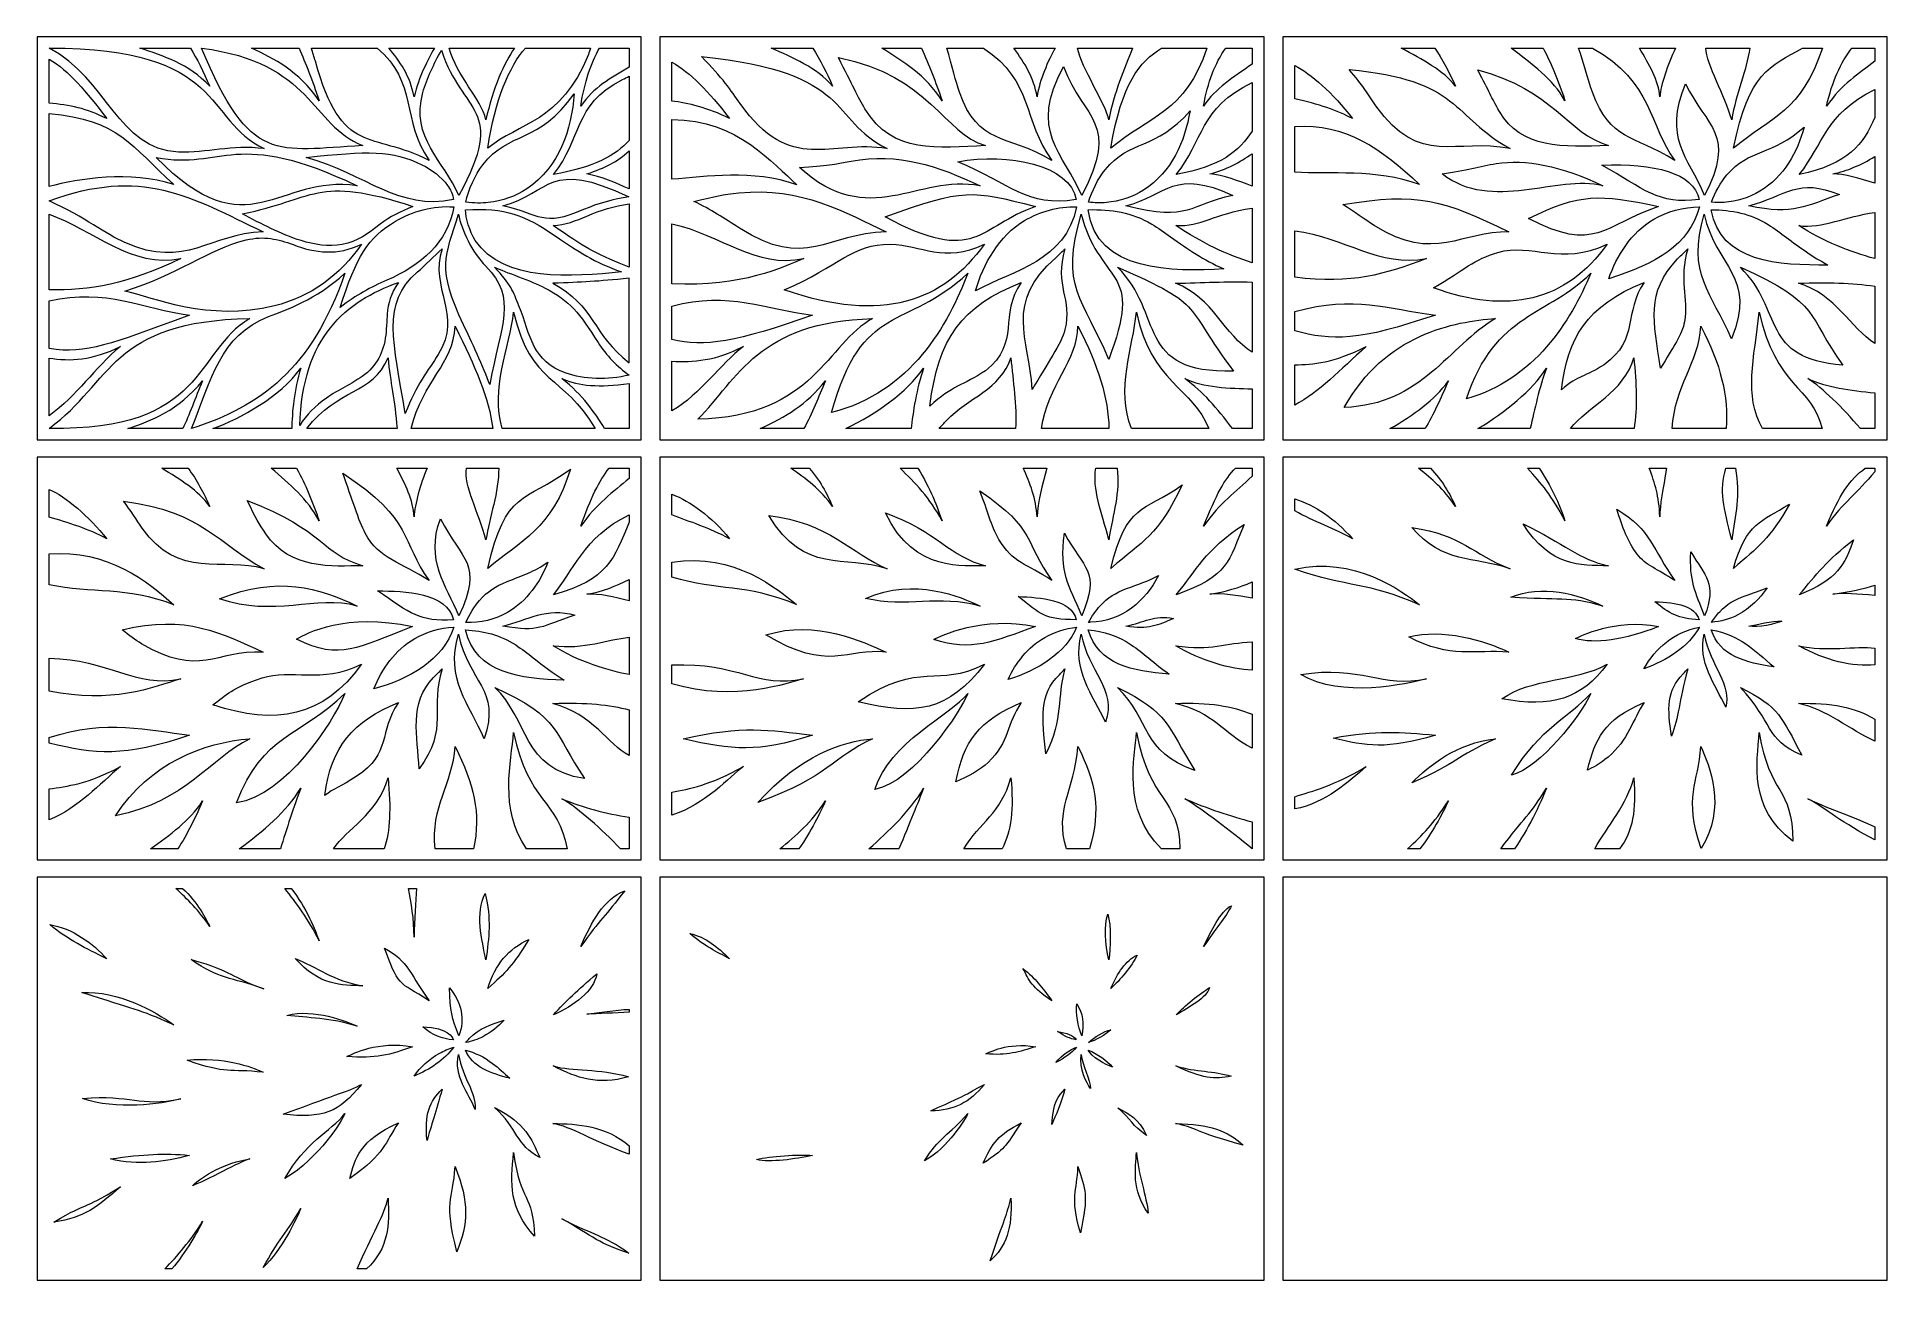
# Model space of a CAD drawing. Header units: millimetres. Extents: x -583 to 583, y -392 to 392.
import ezdxf

# ---------------------------------------------------------------- set-up
doc = ezdxf.new("R2010")
doc.units = ezdxf.units.MM
doc.header["$MEASUREMENT"] = 0
doc.layers.add('layer 1', color=7, linetype='Continuous')

msp = doc.modelspace()

# ---------------------------------------------------------------- linework, layer by layer
at = {"layer": 'layer 1', "color": 250, "lineweight": 9}
for points, knots in [([(-583.3019, 391.9444), (-583.3019, 391.9444), (-202.3019, 391.9444), (-202.3019, 391.9444), (-202.3019, 391.9444), (-202.3019, 391.9444), (-202.3019, 137.9444), (-202.3019, 137.9444), (-202.3019, 137.9444), (-202.3019, 137.9444), (-583.3019, 137.9444), (-583.3019, 137.9444), (-583.3019, 137.9444), (-583.3019, 137.9444), (-583.3019, 391.9444), (-583.3019, 391.9444)], [0, 0, 0, 0, 0.2, 0.2, 0.2, 0.2, 0.4, 0.4, 0.4, 0.4, 0.6, 0.6, 0.6, 0.6, 1, 1, 1, 1]), ([(-575.6663, 384.9844), (-538.9892, 365.5913), (-531.9917, 320.8165), (-494.1515, 319.3433), (-494.1515, 319.3433), (-476.0054, 318.6367), (-461.0231, 324.1279), (-440.0038, 321.5261), (-440.0038, 321.5261), (-478.3689, 339.633), (-463.674, 384.9845), (-575.6663, 384.9844)], [0, 0, 0, 0, 0.25, 0.25, 0.25, 0.25, 0.5, 0.5, 0.5, 0.5, 1, 1, 1, 1]), ([(-518.4343, 384.9844), (-503.7989, 379.8626), (-487.8064, 375.2185), (-474.3769, 360.8451), (-474.3769, 360.8451), (-478.5069, 370.2002), (-482.5201, 378.1598), (-486.4348, 384.9844), (-486.4348, 384.9844), (-486.4348, 384.9844), (-518.4343, 384.9844), (-518.4343, 384.9844)], [0, 0, 0, 0, 0.25, 0.25, 0.25, 0.25, 0.5, 0.5, 0.5, 0.5, 1, 1, 1, 1]), ([(-447.9763, 384.9844), (-433.785, 377.9438), (-418.5448, 370.826), (-405.3656, 351.779), (-405.3656, 351.779), (-409.7513, 364.6201), (-413.9807, 375.5716), (-418.0803, 384.9844), (-418.0803, 384.9844), (-418.0803, 384.9844), (-447.9763, 384.9844), (-447.9763, 384.9844)], [0, 0, 0, 0, 0.25, 0.25, 0.25, 0.25, 0.5, 0.5, 0.5, 0.5, 1, 1, 1, 1]), ([(-410.3157, 384.9844), (-409.4318, 382.1432), (-408.5908, 379.3258), (-407.773, 376.59), (-407.773, 376.59), (-391.2292, 316.0206), (-372.0135, 332.6644), (-336.0617, 314.0955), (-336.0617, 314.0955), (-353.5596, 339.1031), (-343.3698, 363.7461), (-368.724, 384.9844), (-368.724, 384.9844), (-368.724, 384.9844), (-410.3157, 384.9844), (-410.3157, 384.9844)], [0, 0, 0, 0, 0.2, 0.2, 0.2, 0.2, 0.4, 0.4, 0.4, 0.4, 0.6, 0.6, 0.6, 0.6, 1, 1, 1, 1]), ([(-361.4207, 384.9844), (-354.4677, 376.679), (-348.1304, 367.2363), (-345.4979, 354.2306), (-345.4979, 354.2306), (-342.5552, 367.0769), (-336.7488, 377.6106), (-332.7594, 384.9844), (-332.7594, 384.9844), (-332.7594, 384.9844), (-361.4207, 384.9844), (-361.4207, 384.9844)], [0, 0, 0, 0, 0.25, 0.25, 0.25, 0.25, 0.5, 0.5, 0.5, 0.5, 1, 1, 1, 1]), ([(-323.4056, 384.9844), (-318.2695, 366.6435), (-303.5761, 353.3321), (-300.2247, 339.7875), (-300.2247, 339.7875), (-296.004, 359.1277), (-288.6461, 376.2792), (-282.1681, 384.9844), (-282.1681, 384.9844), (-282.1681, 384.9844), (-323.4056, 384.9844), (-323.4056, 384.9844)], [0, 0, 0, 0, 0.25, 0.25, 0.25, 0.25, 0.5, 0.5, 0.5, 0.5, 1, 1, 1, 1]), ([(-275.3105, 384.9844), (-285.5093, 373.3156), (-294.5878, 352.4006), (-299.027, 321.7881), (-299.027, 321.7881), (-279.5118, 337.9244), (-253.1146, 337.8196), (-235.6487, 380.9529), (-235.6487, 380.9529), (-235.1144, 382.2723), (-234.6982, 383.6319), (-234.2543, 384.9844), (-234.2543, 384.9844), (-234.2543, 384.9844), (-275.3105, 384.9844), (-275.3105, 384.9844)], [0, 0, 0, 0, 0.2, 0.2, 0.2, 0.2, 0.4, 0.4, 0.4, 0.4, 0.6, 0.6, 0.6, 0.6, 1, 1, 1, 1]), ([(-228.649, 384.9844), (-234.1103, 375.2701), (-238.1074, 363.5722), (-240.4429, 348.3594), (-240.4429, 348.3594), (-232.4603, 360.1768), (-221.3974, 366.164), (-209.9375, 372.901), (-209.9375, 372.901), (-209.9375, 372.901), (-209.9375, 384.9844), (-209.9375, 384.9844), (-209.9375, 384.9844), (-209.9375, 384.9844), (-228.649, 384.9844), (-228.649, 384.9844)], [0, 0, 0, 0, 0.2, 0.2, 0.2, 0.2, 0.4, 0.4, 0.4, 0.4, 0.6, 0.6, 0.6, 0.6, 1, 1, 1, 1]), ([(-190.5749, 391.9444), (-190.5749, 391.9444), (190.4251, 391.9444), (190.4251, 391.9444), (190.4251, 391.9444), (190.4251, 391.9444), (190.4251, 137.9444), (190.4251, 137.9444), (190.4251, 137.9444), (190.4251, 137.9444), (-190.5749, 137.9444), (-190.5749, 137.9444), (-190.5749, 137.9444), (-190.5749, 137.9444), (-190.5749, 391.9444), (-190.5749, 391.9444)], [0, 0, 0, 0, 0.2, 0.2, 0.2, 0.2, 0.4, 0.4, 0.4, 0.4, 0.6, 0.6, 0.6, 0.6, 1, 1, 1, 1]), ([(-120.4695, 384.9844), (-106.5392, 378.7099), (-92.0615, 372.974), (-81.6499, 360.8451), (-81.6499, 360.8451), (-85.4312, 369.3856), (-89.4245, 377.4758), (-94.0558, 384.9844), (-94.0558, 384.9844), (-94.0558, 384.9844), (-120.4695, 384.9844), (-120.4695, 384.9844)], [0, 0, 0, 0, 0.25, 0.25, 0.25, 0.25, 0.5, 0.5, 0.5, 0.5, 1, 1, 1, 1]), ([(-50.7256, 384.9844), (-37.0566, 376.3492), (-23.0401, 368.0712), (-12.6386, 351.779), (-12.6386, 351.779), (-16.6539, 363.5047), (-20.8668, 374.6278), (-25.6921, 384.9844), (-25.6921, 384.9844), (-25.6921, 384.9844), (-50.7256, 384.9844), (-50.7256, 384.9844)], [0, 0, 0, 0, 0.25, 0.25, 0.25, 0.25, 0.5, 0.5, 0.5, 0.5, 1, 1, 1, 1]), ([(-9.6893, 384.9844), (-6.1761, 373.6924), (-3.9249, 363.3331), (-1.7411, 357.2321), (-1.7411, 357.2321), (10.4499, 323.1719), (27.2219, 331.254), (56.6653, 314.0955), (56.6653, 314.0955), (38.0836, 339.3073), (45.2743, 363.7588), (13.4772, 384.9844), (13.4772, 384.9844), (13.4772, 384.9844), (-9.6893, 384.9844), (-9.6893, 384.9844)], [0, 0, 0, 0, 0.2, 0.2, 0.2, 0.2, 0.4, 0.4, 0.4, 0.4, 0.6, 0.6, 0.6, 0.6, 1, 1, 1, 1]), ([(32.5889, 384.9844), (39.2748, 375.7396), (45.3811, 366.1025), (47.228, 354.2305), (47.228, 354.2305), (48.8224, 364.8136), (54.2468, 376.9687), (58.5904, 384.9844), (58.5904, 384.9844), (58.5904, 384.9844), (32.5889, 384.9844), (32.5889, 384.9844)], [0, 0, 0, 0, 0.25, 0.25, 0.25, 0.25, 0.5, 0.5, 0.5, 0.5, 1, 1, 1, 1]), ([(72.8195, 384.9844), (75.0062, 372.8674), (91.0488, 348.6755), (92.5023, 339.7875), (92.5023, 339.7875), (95.5502, 356.2699), (102.4581, 372.1792), (107.5221, 384.9844), (107.5221, 384.9844), (107.5221, 384.9844), (72.8195, 384.9844), (72.8195, 384.9844)], [0, 0, 0, 0, 0.25, 0.25, 0.25, 0.25, 0.5, 0.5, 0.5, 0.5, 1, 1, 1, 1]), ([(125.7468, 384.9844), (111.7339, 376.0393), (100.8574, 363.2085), (93.7, 321.7881), (93.7, 321.7881), (117.1557, 341.346), (141.1734, 344.5722), (154.2943, 384.9844), (154.2943, 384.9844), (154.2943, 384.9844), (125.7468, 384.9844), (125.7468, 384.9844)], [0, 0, 0, 0, 0.25, 0.25, 0.25, 0.25, 0.5, 0.5, 0.5, 0.5, 1, 1, 1, 1]), ([(166.1755, 384.9844), (159.524, 375.1763), (154.7381, 363.5423), (152.2841, 348.3597), (152.2841, 348.3597), (159.8363, 359.8257), (171.0019, 366.337), (182.7895, 374.8177), (182.7895, 374.8177), (182.7895, 374.8177), (182.7895, 384.9844), (182.7895, 384.9844), (182.7895, 384.9844), (182.7895, 384.9844), (166.1755, 384.9844), (166.1755, 384.9844)], [0, 0, 0, 0, 0.2, 0.2, 0.2, 0.2, 0.4, 0.4, 0.4, 0.4, 0.6, 0.6, 0.6, 0.6, 1, 1, 1, 1]), ([(202.1521, 391.9444), (202.1521, 391.9444), (583.1521, 391.9444), (583.1521, 391.9444), (583.1521, 391.9444), (583.1521, 391.9444), (583.1521, 137.9444), (583.1521, 137.9444), (583.1521, 137.9444), (583.1521, 137.9444), (202.1521, 137.9444), (202.1521, 137.9444), (202.1521, 137.9444), (202.1521, 137.9444), (202.1521, 391.9444), (202.1521, 391.9444)], [0, 0, 0, 0, 0.2, 0.2, 0.2, 0.2, 0.4, 0.4, 0.4, 0.4, 0.6, 0.6, 0.6, 0.6, 1, 1, 1, 1]), ([(297.9929, 384.9844), (297.9929, 384.9844), (276.8918, 384.9844), (276.8918, 384.9844), (276.8918, 384.9844), (290.3154, 377.5693), (303.63, 370.7682), (311.0771, 360.8451), (311.0771, 360.8451), (307.1246, 370.0068), (302.7452, 378.0284), (297.9929, 384.9844)], [0, 0, 0, 0, 0.25, 0.25, 0.25, 0.25, 0.5, 0.5, 0.5, 0.5, 1, 1, 1, 1]), ([(366.374, 384.9844), (366.374, 384.9844), (346.1976, 384.9844), (346.1976, 384.9844), (346.1976, 384.9844), (359.4989, 374.7596), (372.5387, 365.2107), (380.0884, 351.779), (380.0884, 351.779), (375.8892, 364.34), (371.3007, 375.3757), (366.374, 384.9844)], [0, 0, 0, 0, 0.25, 0.25, 0.25, 0.25, 0.5, 0.5, 0.5, 0.5, 1, 1, 1, 1]), ([(449.3923, 314.0955), (432.9822, 335.8124), (435.7819, 363.4398), (397.5297, 384.9844), (397.5297, 384.9844), (397.5297, 384.9844), (388.675, 384.9844), (388.675, 384.9844), (388.675, 384.9844), (392.0087, 375.8659), (393.9791, 366.0773), (397.3955, 357.1462), (397.3955, 357.1462), (409.2573, 326.1361), (422.3286, 330.7039), (449.3923, 314.0955)], [0, 0, 0, 0, 0.2, 0.2, 0.2, 0.2, 0.4, 0.4, 0.4, 0.4, 0.6, 0.6, 0.6, 0.6, 1, 1, 1, 1]), ([(427.0396, 384.9844), (433.3682, 374.5081), (439.0983, 364.3811), (439.9561, 354.2306), (439.9561, 354.2306), (440.5718, 361.7414), (444.6403, 374.2731), (449.8932, 384.9844), (449.8932, 384.9844), (449.8932, 384.9844), (427.0396, 384.9844), (427.0396, 384.9844)], [0, 0, 0, 0, 0.25, 0.25, 0.25, 0.25, 0.5, 0.5, 0.5, 0.5, 1, 1, 1, 1]), ([(468.9408, 384.9844), (469.4564, 374.3334), (480.9186, 355.1259), (485.2293, 339.7875), (485.2293, 339.7875), (488.0112, 356.4807), (494.5878, 370.7083), (496.5765, 384.9844), (496.5765, 384.9844), (496.5765, 384.9844), (468.9408, 384.9844), (468.9408, 384.9844)], [0, 0, 0, 0, 0.25, 0.25, 0.25, 0.25, 0.5, 0.5, 0.5, 0.5, 1, 1, 1, 1]), ([(529.9659, 384.9844), (509.2937, 373.3109), (495.9471, 369.8557), (486.427, 321.7881), (486.427, 321.7881), (510.5796, 342.0302), (529.0241, 344.4061), (542.3818, 384.9844), (542.3818, 384.9844), (542.3818, 384.9844), (529.9659, 384.9844), (529.9659, 384.9844)], [0, 0, 0, 0, 0.25, 0.25, 0.25, 0.25, 0.5, 0.5, 0.5, 0.5, 1, 1, 1, 1]), ([(560.9255, 384.9844), (554.0027, 375.6877), (548.6288, 364.1651), (545.0111, 348.3597), (545.0111, 348.3597), (554.774, 362.2026), (565.1906, 368.7965), (575.5165, 376.6876), (575.5165, 376.6876), (575.5165, 376.6876), (575.5165, 384.9844), (575.5165, 384.9844), (575.5165, 384.9844), (575.5165, 384.9844), (560.9255, 384.9844), (560.9255, 384.9844)], [0, 0, 0, 0, 0.2, 0.2, 0.2, 0.2, 0.4, 0.4, 0.4, 0.4, 0.6, 0.6, 0.6, 0.6, 1, 1, 1, 1]), ([(-575.6663, 350.2734), (-562.793, 349.0438), (-551.9591, 346.9199), (-539.3653, 340.5176), (-539.3653, 340.5176), (-552.3776, 357.6326), (-563.1301, 370.6928), (-575.6663, 377.9213), (-575.6663, 377.9213), (-575.6663, 377.9213), (-575.6663, 350.2734), (-575.6663, 350.2734)], [0, 0, 0, 0, 0.25, 0.25, 0.25, 0.25, 0.5, 0.5, 0.5, 0.5, 1, 1, 1, 1]), ([(-479.5115, 384.8844), (-449.0304, 310.8895), (-431.9747, 320.5504), (-377.9359, 323.4467), (-377.9359, 323.4467), (-410.6779, 336.1893), (-409.3179, 375.977), (-479.5115, 384.8844)], [0, 0, 0, 0, 0.333333333, 0.333333333, 0.333333333, 0.333333333, 1, 1, 1, 1]), ([(-340.0407, 356.8409), (-347.7993, 328.1383), (-326.8914, 314.3664), (-317.3076, 291.8889), (-317.3076, 291.8889), (-286.8542, 348.3639), (-314.9962, 342.6091), (-328.3122, 383.591), (-328.3122, 383.591), (-332.9581, 374.9259), (-337.5257, 366.1456), (-340.0407, 356.8409)], [0, 0, 0, 0, 0.25, 0.25, 0.25, 0.25, 0.5, 0.5, 0.5, 0.5, 1, 1, 1, 1]), ([(-182.9393, 351.5684), (-173.0694, 350.1244), (-160.357, 347.5112), (-146.6383, 340.5176), (-146.6383, 340.5176), (-159.8566, 357.8869), (-171.5878, 369.4921), (-182.9393, 376.0425), (-182.9393, 376.0425), (-182.9393, 376.0425), (-182.9393, 351.5684), (-182.9393, 351.5684)], [0, 0, 0, 0, 0.25, 0.25, 0.25, 0.25, 0.5, 0.5, 0.5, 0.5, 1, 1, 1, 1]), ([(-47.2768, 321.5261), (-84.6422, 340.0515), (-67.3295, 369.462), (-164.3271, 379.6137), (-164.3271, 379.6137), (-150.9214, 366.0797), (-145.8392, 358.3071), (-140.0237, 350.0299), (-140.0237, 350.0299), (-108.1427, 304.6536), (-82.7145, 327.4356), (-47.2768, 321.5261)], [0, 0, 0, 0, 0.25, 0.25, 0.25, 0.25, 0.5, 0.5, 0.5, 0.5, 1, 1, 1, 1]), ([(-61.2504, 346.6226), (-43.8257, 317.6754), (-15.3506, 322.1942), (14.791, 323.4466), (14.791, 323.4466), (-11.8084, 331.048), (-19.5852, 366.9595), (-77.9894, 379.0451), (-77.9894, 379.0451), (-69.2469, 361.6716), (-65.4892, 353.6645), (-61.2504, 346.6226)], [0, 0, 0, 0, 0.25, 0.25, 0.25, 0.25, 0.5, 0.5, 0.5, 0.5, 1, 1, 1, 1]), ([(209.7877, 373.9395), (209.7877, 373.9395), (209.7877, 352.9213), (209.7877, 352.9213), (209.7877, 352.9213), (224.4863, 349.8181), (236.8978, 345.3593), (246.0887, 340.5176), (246.0887, 340.5176), (233.7024, 356.751), (219.7455, 368.7139), (209.7877, 373.9395)], [0, 0, 0, 0, 0.25, 0.25, 0.25, 0.25, 0.5, 0.5, 0.5, 0.5, 1, 1, 1, 1]), ([(-209.9375, 367.171), (-211.3924, 366.4911), (-212.8269, 365.7862), (-214.237, 365.0527), (-214.237, 365.0527), (-245.6386, 348.7192), (-239.3589, 327.8597), (-257.6767, 305.2029), (-257.6767, 305.2029), (-231.7877, 309.8177), (-218.5398, 317.082), (-209.9375, 326.7476), (-209.9375, 326.7476), (-209.9375, 326.7476), (-209.9375, 367.171), (-209.9375, 367.171)], [0, 0, 0, 0, 0.2, 0.2, 0.2, 0.2, 0.4, 0.4, 0.4, 0.4, 0.6, 0.6, 0.6, 0.6, 1, 1, 1, 1]), ([(75.4194, 291.8889), (99.8664, 338.4961), (77.0787, 338.9113), (63.9648, 373.2313), (63.9648, 373.2313), (41.4177, 332.8014), (64.2736, 318.3166), (75.4194, 291.8889)], [0, 0, 0, 0, 0.333333333, 0.333333333, 0.333333333, 0.333333333, 1, 1, 1, 1]), ([(182.7895, 363.2152), (149.5786, 347.1767), (152.1625, 326.3373), (135.0504, 305.2028), (135.0504, 305.2028), (162.9957, 310.3285), (174.8048, 319.8493), (182.7895, 332.5598), (182.7895, 332.5598), (182.7895, 332.5598), (182.7895, 363.2152), (182.7895, 363.2152)], [0, 0, 0, 0, 0.25, 0.25, 0.25, 0.25, 0.5, 0.5, 0.5, 0.5, 1, 1, 1, 1]), ([(260.944, 348.4599), (288.3932, 309.4961), (311.6013, 328.3702), (345.4502, 321.5261), (345.4502, 321.5261), (308.9303, 341.8184), (314.3535, 365.0841), (243.9479, 371.3604), (243.9479, 371.3604), (252.8022, 361.4273), (256.1626, 355.2469), (260.944, 348.4599)], [0, 0, 0, 0, 0.25, 0.25, 0.25, 0.25, 0.5, 0.5, 0.5, 0.5, 1, 1, 1, 1]), ([(338.8283, 344.8921), (352.2896, 321.5501), (378.9926, 322.3251), (407.518, 323.4466), (407.518, 323.4466), (381.4594, 331.1452), (373.1468, 358.6112), (325.1132, 371.1707), (325.1132, 371.1707), (332.9219, 356.5852), (333.2176, 354.6208), (338.8283, 344.8921)], [0, 0, 0, 0, 0.25, 0.25, 0.25, 0.25, 0.5, 0.5, 0.5, 0.5, 1, 1, 1, 1]), ([(468.1464, 291.8889), (488.1035, 331.3016), (469.5226, 334.6658), (456.1376, 362.4326), (456.1376, 362.4326), (442.0839, 327.5159), (457.5756, 317.1472), (468.1464, 291.8889)], [0, 0, 0, 0, 0.333333333, 0.333333333, 0.333333333, 0.333333333, 1, 1, 1, 1]), ([(-312.944, 287.7435), (-307.9255, 287.0788), (-302.8037, 287.0314), (-298.7337, 287.4879), (-298.7337, 287.4879), (-289.9489, 288.4734), (-281.4643, 291.4491), (-274.379, 296.2328), (-274.379, 296.2328), (-253.9146, 310.0503), (-246.1895, 333.8546), (-244.6075, 356.1701), (-244.6075, 356.1701), (-267.2098, 324.1827), (-285.5327, 332.8367), (-302.1913, 311.4105), (-302.1913, 311.4105), (-307.1152, 305.0773), (-311.2815, 295.4129), (-312.944, 287.7435)], [0, 0, 0, 0, 0.166666667, 0.166666667, 0.166666667, 0.166666667, 0.333333333, 0.333333333, 0.333333333, 0.333333333, 0.5, 0.5, 0.5, 0.5, 0.666666667, 0.666666667, 0.666666667, 0.666666667, 1, 1, 1, 1]), ([(575.5165, 358.9125), (543.2222, 342.7032), (543.891, 324.9441), (527.7774, 305.2028), (527.7774, 305.2028), (558.9061, 311.7041), (568.1538, 324.5031), (575.5165, 341.0772), (575.5165, 341.0772), (575.5165, 341.0772), (575.5165, 358.9125), (575.5165, 358.9125)], [0, 0, 0, 0, 0.25, 0.25, 0.25, 0.25, 0.5, 0.5, 0.5, 0.5, 1, 1, 1, 1]), ([(-575.6663, 297.6626), (-557.1508, 302.3488), (-524.4964, 308.059), (-497.0391, 298.8394), (-497.0391, 298.8394), (-523.7092, 323.0492), (-531.4912, 339.732), (-575.6663, 343.7838), (-575.6663, 343.7838), (-575.6663, 343.7838), (-575.6663, 297.6626), (-575.6663, 297.6626)], [0, 0, 0, 0, 0.25, 0.25, 0.25, 0.25, 0.5, 0.5, 0.5, 0.5, 1, 1, 1, 1]), ([(-182.9393, 302.2721), (-161.2883, 303.6911), (-132.3001, 308.625), (-104.1907, 298.7957), (-104.1907, 298.7957), (-119.3268, 311.7304), (-141.0477, 339.8489), (-182.9393, 339.8979), (-182.9393, 339.8979), (-182.9393, 339.8979), (-182.9393, 302.2721), (-182.9393, 302.2721)], [0, 0, 0, 0, 0.25, 0.25, 0.25, 0.25, 0.5, 0.5, 0.5, 0.5, 1, 1, 1, 1]), ([(90.9304, 287.5362), (99.319, 288.2992), (107.5067, 290.959), (114.4052, 295.3967), (114.4052, 295.3967), (132.2077, 306.849), (140.5309, 326.148), (143.6939, 345.294), (143.6939, 345.294), (122.2609, 320.6189), (105.4981, 327.2877), (90.1528, 308.2105), (90.1528, 308.2105), (85.7172, 302.6961), (81.8183, 294.6841), (79.783, 287.7435), (79.783, 287.7435), (83.4575, 287.3245), (87.3309, 287.2087), (90.9304, 287.5362)], [0, 0, 0, 0, 0.166666667, 0.166666667, 0.166666667, 0.166666667, 0.333333333, 0.333333333, 0.333333333, 0.333333333, 0.5, 0.5, 0.5, 0.5, 0.666666667, 0.666666667, 0.666666667, 0.666666667, 1, 1, 1, 1]), ([(-508.1413, 315.8384), (-449.6694, 256.3788), (-431.9218, 305.671), (-381.4058, 298.042), (-381.4058, 298.042), (-458.6156, 334.9831), (-465.6453, 308.247), (-508.1413, 315.8384)], [0, 0, 0, 0, 0.333333333, 0.333333333, 0.333333333, 0.333333333, 1, 1, 1, 1]), ([(209.7877, 335.4734), (209.7877, 335.4734), (209.7877, 306.736), (209.7877, 306.736), (209.7877, 306.736), (232.079, 305.0438), (260.3591, 309.0903), (288.4146, 298.8395), (288.4146, 298.8395), (264.2234, 321.519), (241.9437, 337.5845), (209.7877, 335.4734)], [0, 0, 0, 0, 0.25, 0.25, 0.25, 0.25, 0.5, 0.5, 0.5, 0.5, 1, 1, 1, 1]), ([(480.4604, 287.6235), (488.4708, 288.1857), (496.3429, 290.5553), (503.0213, 294.6481), (503.0213, 294.6481), (518.1969, 303.9482), (526.5982, 319.189), (530.8688, 335.1265), (530.8688, 335.1265), (511.2447, 317.2708), (496.1473, 321.504), (482.1901, 304.9524), (482.1901, 304.9524), (478.3032, 300.343), (474.7514, 293.7924), (472.51, 287.7435), (472.51, 287.7435), (475.1771, 287.5042), (477.8923, 287.4433), (480.4604, 287.6235)], [0, 0, 0, 0, 0.166666667, 0.166666667, 0.166666667, 0.166666667, 0.333333333, 0.333333333, 0.333333333, 0.333333333, 0.5, 0.5, 0.5, 0.5, 0.666666667, 0.666666667, 0.666666667, 0.666666667, 1, 1, 1, 1]), ([(-413.6872, 315.9877), (-375.373, 305.212), (-355.0188, 282.1687), (-320.7518, 289.4065), (-320.7518, 289.4065), (-320.959, 292.5255), (-322.78, 295.9295), (-324.4606, 298.2794), (-324.4606, 298.2794), (-328.4112, 303.8039), (-334.4498, 308.2664), (-340.747, 311.4091), (-340.747, 311.4091), (-359.197, 320.6169), (-374.7148, 320.1944), (-413.6872, 315.9877)], [0, 0, 0, 0, 0.2, 0.2, 0.2, 0.2, 0.4, 0.4, 0.4, 0.4, 0.6, 0.6, 0.6, 0.6, 1, 1, 1, 1]), ([(-289.5066, 285.356), (-265.3874, 280.2154), (-264.9654, 271.6532), (-238.6627, 283.0674), (-238.6627, 283.0674), (-229.5849, 287.0068), (-219.5381, 289.6995), (-210.0828, 291.1013), (-210.0828, 291.1013), (-261.0723, 315.3174), (-259.0636, 293.8274), (-289.5066, 285.356)], [0, 0, 0, 0, 0.25, 0.25, 0.25, 0.25, 0.5, 0.5, 0.5, 0.5, 1, 1, 1, 1]), ([(-209.9375, 320.0411), (-217.5137, 313.3053), (-225.041, 309.3233), (-236.5221, 305.6058), (-236.5221, 305.6058), (-227.8419, 303.9932), (-217.8937, 299.8215), (-209.9375, 296.1327), (-209.9375, 296.1327), (-209.9375, 296.1327), (-209.9375, 320.0411), (-209.9375, 320.0411)], [0, 0, 0, 0, 0.25, 0.25, 0.25, 0.25, 0.5, 0.5, 0.5, 0.5, 1, 1, 1, 1]), ([(-102.5143, 309.6028), (-58.3735, 269.6512), (-28.3249, 305.5737), (11.3212, 298.042), (11.3212, 298.042), (-15.2637, 310.7312), (-40.3203, 319.1718), (-70.0414, 313.5947), (-70.0414, 313.5947), (-80.5942, 311.6145), (-85.0874, 310.9246), (-102.5143, 309.6028)], [0, 0, 0, 0, 0.25, 0.25, 0.25, 0.25, 0.5, 0.5, 0.5, 0.5, 1, 1, 1, 1]), ([(-2.7703, 313.2682), (30.7564, 299.1757), (40.6269, 284.4293), (71.9752, 289.4065), (71.9752, 289.4065), (68.0438, 311.2118), (29.124, 319.0222), (-2.7703, 313.2682)], [0, 0, 0, 0, 0.333333333, 0.333333333, 0.333333333, 0.333333333, 1, 1, 1, 1]), ([(182.7895, 318.2709), (175.4312, 313.1578), (166.4013, 308.0945), (156.2049, 305.6058), (156.2049, 305.6058), (164.4045, 304.9551), (174.8326, 301.0152), (182.7895, 297.856), (182.7895, 297.856), (182.7895, 297.856), (182.7895, 318.2709), (182.7895, 318.2709)], [0, 0, 0, 0, 0.25, 0.25, 0.25, 0.25, 0.5, 0.5, 0.5, 0.5, 1, 1, 1, 1]), ([(575.5165, 316.4955), (566.6543, 311.2129), (558.0136, 307.3741), (548.9317, 305.6071), (548.9317, 305.6071), (555.9522, 305.646), (566.1398, 302.7958), (575.5165, 299.6471), (575.5165, 299.6471), (575.5165, 299.6471), (575.5165, 316.4955), (575.5165, 316.4955)], [0, 0, 0, 0, 0.25, 0.25, 0.25, 0.25, 0.5, 0.5, 0.5, 0.5, 1, 1, 1, 1]), ([(-527.8379, 262.2514), (-489.3328, 245.1282), (-474.5985, 268.0696), (-440.7069, 268.9649), (-440.7069, 268.9649), (-486.6387, 291.397), (-517.5927, 310.0997), (-575.5566, 288.5914), (-575.5566, 288.5914), (-552.586, 277.8849), (-539.9988, 267.6593), (-527.8379, 262.2514)], [0, 0, 0, 0, 0.25, 0.25, 0.25, 0.25, 0.5, 0.5, 0.5, 0.5, 1, 1, 1, 1]), ([(-435.7686, 271.1898), (-429.6549, 268.2407), (-423.2737, 265.5375), (-416.7135, 263.5187), (-416.7135, 263.5187), (-408.5374, 261.0026), (-399.4843, 259.3748), (-390.9011, 261.0163), (-390.9011, 261.0163), (-381.3111, 262.7125), (-374.0845, 268.3151), (-366.9915, 273.7995), (-366.9915, 273.7995), (-360.4744, 278.8386), (-354.5362, 281.5932), (-346.2723, 285.1021), (-346.2723, 285.1021), (-407.3533, 305.2466), (-408.7106, 289.2903), (-453.747, 280.405), (-453.747, 280.405), (-448.7576, 277.5392), (-440.9661, 273.6971), (-435.7686, 271.1898)], [0, 0, 0, 0, 0.142857143, 0.142857143, 0.142857143, 0.142857143, 0.285714286, 0.285714286, 0.285714286, 0.285714286, 0.428571429, 0.428571429, 0.428571429, 0.428571429, 0.571428571, 0.571428571, 0.571428571, 0.571428571, 0.714285714, 0.714285714, 0.714285714, 0.714285714, 1, 1, 1, 1]), ([(103.2204, 285.356), (144.1734, 275.3208), (142.9592, 286.2086), (170.595, 292.0522), (170.595, 292.0522), (133.84, 309.0466), (129.4214, 292.595), (103.2204, 285.356)], [0, 0, 0, 0, 0.333333333, 0.333333333, 0.333333333, 0.333333333, 1, 1, 1, 1]), ([(302.7293, 305.5916), (334.3135, 280.9369), (374.917, 305.3615), (404.0482, 298.042), (404.0482, 298.042), (377.6838, 310.895), (355.3264, 314.9152), (336.6543, 312.104), (336.6543, 312.104), (326.6283, 310.5946), (317.5452, 307.6187), (302.7293, 305.5916)], [0, 0, 0, 0, 0.25, 0.25, 0.25, 0.25, 0.5, 0.5, 0.5, 0.5, 1, 1, 1, 1]), ([(403.4062, 311.195), (429.5733, 296.1378), (439.1222, 286.0932), (464.7022, 289.4065), (464.7022, 289.4065), (461.2977, 306.5471), (436.2433, 312.2327), (403.4062, 311.195)], [0, 0, 0, 0, 0.333333333, 0.333333333, 0.333333333, 0.333333333, 1, 1, 1, 1]), ([(495.9474, 285.356), (524.7897, 279.4456), (531.916, 285.5034), (553.1114, 292.5433), (553.1114, 292.5433), (526.9667, 303.4325), (519.8479, 291.8881), (495.9474, 285.356)], [0, 0, 0, 0, 0.333333333, 0.333333333, 0.333333333, 0.333333333, 1, 1, 1, 1]), ([(-140.3998, 271.3872), (-98.5986, 244.4655), (-85.2293, 268.2412), (-47.9799, 268.965), (-47.9799, 268.965), (-72.9642, 281.0401), (-101.5571, 297.6071), (-140.6839, 293.5889), (-140.6839, 293.5889), (-151.6002, 292.4677), (-154.6244, 291.7093), (-169.0769, 288.2294), (-169.0769, 288.2294), (-158.4472, 283.1252), (-150.0305, 277.59), (-140.3998, 271.3872)], [0, 0, 0, 0, 0.2, 0.2, 0.2, 0.2, 0.4, 0.4, 0.4, 0.4, 0.6, 0.6, 0.6, 0.6, 1, 1, 1, 1]), ([(-48.5728, 278.5351), (9.3328, 247.3016), (10.4644, 272.4922), (46.2778, 285.0514), (46.2778, 285.0514), (6.0698, 295.2812), (1.3294, 296.6794), (-48.5728, 278.5351)], [0, 0, 0, 0, 0.333333333, 0.333333333, 0.333333333, 0.333333333, 1, 1, 1, 1]), ([(259.8894, 272.9613), (297.7912, 248.8769), (315.3012, 269.9732), (344.7471, 268.965), (344.7471, 268.965), (303.6965, 288.924), (287.5274, 294.3585), (240.1245, 286.2569), (240.1245, 286.2569), (247.931, 281.3243), (253.248, 277.1817), (259.8894, 272.9613)], [0, 0, 0, 0, 0.25, 0.25, 0.25, 0.25, 0.5, 0.5, 0.5, 0.5, 1, 1, 1, 1]), ([(357.0841, 277.5131), (398.8939, 255.3025), (404.6721, 273.2376), (439.0048, 285.0514), (439.0048, 285.0514), (401.5844, 293.061), (389.7758, 293.3253), (357.0841, 277.5131)], [0, 0, 0, 0, 0.333333333, 0.333333333, 0.333333333, 0.333333333, 1, 1, 1, 1]), ([(-575.6663, 232.4762), (-550.5021, 231.7151), (-525.2713, 236.438), (-492.6867, 252.1894), (-492.6867, 252.1894), (-523.0688, 245.7246), (-548.5723, 270.5755), (-575.6663, 280.1477), (-575.6663, 280.1477), (-575.6663, 280.1477), (-575.6663, 232.4762), (-575.6663, 232.4762)], [0, 0, 0, 0, 0.25, 0.25, 0.25, 0.25, 0.5, 0.5, 0.5, 0.5, 1, 1, 1, 1]), ([(-357.3241, 275.6868), (-374.7591, 265.2806), (-381.6903, 253.6928), (-392.2251, 221.3265), (-392.2251, 221.3265), (-381.8126, 229.3742), (-372.9511, 234.0786), (-362.7781, 238.4907), (-362.7781, 238.4907), (-341.0581, 247.9078), (-324.3854, 262.0978), (-320.5508, 284.7603), (-320.5508, 284.7603), (-333.2944, 285.8093), (-346.6686, 282.0467), (-357.3241, 275.6868)], [0, 0, 0, 0, 0.2, 0.2, 0.2, 0.2, 0.4, 0.4, 0.4, 0.4, 0.6, 0.6, 0.6, 0.6, 1, 1, 1, 1]), ([(-317.5894, 280.2142), (-325.8447, 253.6032), (-331.4674, 246.2091), (-314.3143, 210.3192), (-314.3143, 210.3192), (-309.9606, 201.2096), (-301.5011, 182.9872), (-297.8704, 172.6912), (-297.8704, 172.6912), (-290.7777, 210.8949), (-280.2178, 227.0356), (-300.4376, 247.5014), (-300.4376, 247.5014), (-308.9302, 256.0973), (-315.6532, 270.2431), (-317.5894, 280.2142)], [0, 0, 0, 0, 0.2, 0.2, 0.2, 0.2, 0.4, 0.4, 0.4, 0.4, 0.6, 0.6, 0.6, 0.6, 1, 1, 1, 1]), ([(-313.1582, 283.0006), (-312.9841, 277.3046), (-310.5959, 269.6977), (-307.0111, 263.5346), (-307.0111, 263.5346), (-288.9807, 236.9895), (-246.1221, 240.7753), (-214.6823, 243.7402), (-214.6823, 243.7402), (-231.9594, 250.0414), (-242.154, 256.4655), (-256.5754, 266.4963), (-256.5754, 266.4963), (-275.6642, 279.7735), (-288.0714, 284.303), (-313.1582, 283.0006)], [0, 0, 0, 0, 0.2, 0.2, 0.2, 0.2, 0.4, 0.4, 0.4, 0.4, 0.6, 0.6, 0.6, 0.6, 1, 1, 1, 1]), ([(-209.9375, 286.6427), (-219.4962, 285.225), (-227.789, 282.8023), (-236.5405, 279.0044), (-236.5405, 279.0044), (-243.283, 276.0783), (-250.4459, 273.341), (-257.8717, 272.9794), (-257.8717, 272.9794), (-256.4714, 272.0593), (-255.0434, 271.0912), (-253.5806, 270.0737), (-253.5806, 270.0737), (-238.5235, 259.6007), (-227.5849, 253.2929), (-209.9375, 246.8566), (-209.9375, 246.8566), (-209.9375, 246.8566), (-209.9375, 286.6427), (-209.9375, 286.6427)], [0, 0, 0, 0, 0.166666667, 0.166666667, 0.166666667, 0.166666667, 0.333333333, 0.333333333, 0.333333333, 0.333333333, 0.5, 0.5, 0.5, 0.5, 0.666666667, 0.666666667, 0.666666667, 0.666666667, 1, 1, 1, 1]), ([(8.4427, 231.8552), (32.974, 245.04), (64.9759, 250.4248), (72.1762, 284.7603), (72.1762, 284.7603), (60.7185, 285.2396), (48.9538, 281.852), (39.3683, 276.1716), (39.3683, 276.1716), (23.4663, 266.7479), (13.1259, 248.3902), (8.4427, 231.8552)], [0, 0, 0, 0, 0.25, 0.25, 0.25, 0.25, 0.5, 0.5, 0.5, 0.5, 1, 1, 1, 1]), ([(92.4359, 188.5417), (102.9764, 216.3336), (103.1795, 229.2576), (96.5296, 239.7565), (96.5296, 239.7565), (90.1889, 249.7669), (79.8967, 259.908), (75.1376, 280.2142), (75.1376, 280.2142), (61.2579, 234.2797), (76.539, 226.8761), (92.4359, 188.5417)], [0, 0, 0, 0, 0.25, 0.25, 0.25, 0.25, 0.5, 0.5, 0.5, 0.5, 1, 1, 1, 1]), ([(79.5688, 283.0006), (83.906, 243.2405), (133.6551, 243.9444), (165.0294, 245.6659), (165.0294, 245.6659), (151.9028, 251.5114), (142.811, 257.6943), (131.3511, 265.9678), (131.3511, 265.9678), (127.5141, 268.738), (123.6594, 271.5121), (119.5535, 273.9476), (119.5535, 273.9476), (106.8643, 281.4749), (94.2268, 283.3218), (79.5688, 283.0006)], [0, 0, 0, 0, 0.2, 0.2, 0.2, 0.2, 0.4, 0.4, 0.4, 0.4, 0.6, 0.6, 0.6, 0.6, 1, 1, 1, 1]), ([(182.7895, 283.9678), (159.0084, 280.5185), (150.5116, 272.2347), (134.8554, 272.9793), (134.8554, 272.9793), (151.0074, 262.1967), (167.3175, 254.2377), (182.7895, 249.6006), (182.7895, 249.6006), (182.7895, 249.6006), (182.7895, 283.9678), (182.7895, 283.9678)], [0, 0, 0, 0, 0.25, 0.25, 0.25, 0.25, 0.5, 0.5, 0.5, 0.5, 1, 1, 1, 1]), ([(407.6897, 239.4444), (437.8231, 249.0728), (458.2943, 260.5995), (464.9032, 284.7603), (464.9032, 284.7603), (454.7822, 284.7249), (444.5525, 281.9299), (436.0943, 276.9581), (436.0943, 276.9581), (421.7958, 268.5534), (412.7111, 253.9261), (407.6897, 239.4444)], [0, 0, 0, 0, 0.25, 0.25, 0.25, 0.25, 0.5, 0.5, 0.5, 0.5, 1, 1, 1, 1]), ([(485.1227, 201.4871), (501.4906, 241.5351), (475.1241, 246.4896), (467.8646, 280.2142), (467.8646, 280.2142), (456.7485, 242.0203), (472.4389, 231.175), (485.1227, 201.4871)], [0, 0, 0, 0, 0.333333333, 0.333333333, 0.333333333, 0.333333333, 1, 1, 1, 1]), ([(472.2958, 283.0006), (477.8597, 249.7269), (515.3067, 247.7316), (545.9118, 248.1215), (545.9118, 248.1215), (536.3229, 253.2698), (528.3136, 259.0715), (519.7124, 265.5351), (519.7124, 265.5351), (515.9919, 268.3309), (512.2517, 271.1365), (508.2593, 273.6076), (508.2593, 273.6076), (496.858, 280.6645), (485.4154, 282.8175), (472.2958, 283.0006)], [0, 0, 0, 0, 0.2, 0.2, 0.2, 0.2, 0.4, 0.4, 0.4, 0.4, 0.6, 0.6, 0.6, 0.6, 1, 1, 1, 1]), ([(575.5165, 281.2904), (557.3648, 278.8752), (542.0595, 270.9866), (527.5823, 272.9793), (527.5823, 272.9793), (542.5636, 263.2274), (560.2408, 256.2693), (575.5165, 252.1515), (575.5165, 252.1515), (575.5165, 252.1515), (575.5165, 281.2904), (575.5165, 281.2904)], [0, 0, 0, 0, 0.25, 0.25, 0.25, 0.25, 0.5, 0.5, 0.5, 0.5, 1, 1, 1, 1]), ([(-182.9393, 236.3157), (-138.621, 233.9099), (-112.6531, 247.0483), (-99.8432, 252.1895), (-99.8432, 252.1895), (-130.5036, 245.9324), (-151.289, 266.991), (-182.9393, 274.1539), (-182.9393, 274.1539), (-182.9393, 274.1539), (-182.9393, 236.3157), (-182.9393, 236.3157)], [0, 0, 0, 0, 0.25, 0.25, 0.25, 0.25, 0.5, 0.5, 0.5, 0.5, 1, 1, 1, 1]), ([(209.7877, 269.7462), (209.7877, 269.7462), (209.7877, 240.356), (209.7877, 240.356), (209.7877, 240.356), (245.8999, 235.8885), (266.5485, 242.247), (292.7672, 252.1893), (292.7672, 252.1893), (263.1254, 246.5688), (241.0444, 265.7055), (209.7877, 269.7462)], [0, 0, 0, 0, 0.25, 0.25, 0.25, 0.25, 0.5, 0.5, 0.5, 0.5, 1, 1, 1, 1]), ([(-527.9051, 231.695), (-509.7102, 227.6144), (-475.712, 212.0518), (-433.4642, 222.3705), (-433.4642, 222.3705), (-411.354, 227.7706), (-391.8279, 241.8102), (-378.7136, 261.305), (-378.7136, 261.305), (-393.8012, 253.8032), (-407.8112, 255.75), (-421.8889, 260.9706), (-421.8889, 260.9706), (-431.3858, 264.4924), (-440.0322, 266.6857), (-451.3633, 263.9183), (-451.3633, 263.9183), (-476.1782, 257.8575), (-494.0502, 241.9507), (-527.9051, 231.695)], [0, 0, 0, 0, 0.166666667, 0.166666667, 0.166666667, 0.166666667, 0.333333333, 0.333333333, 0.333333333, 0.333333333, 0.5, 0.5, 0.5, 0.5, 0.666666667, 0.666666667, 0.666666667, 0.666666667, 1, 1, 1, 1]), ([(-343.4661, 243.7226), (-366.4167, 224.0812), (-358.5241, 199.8016), (-351.0642, 154.4479), (-351.0642, 154.4479), (-344.1309, 172.8093), (-336.7403, 181.3368), (-330.3013, 191.7651), (-330.3013, 191.7651), (-314.6691, 217.0824), (-336.1577, 233.0477), (-327.8934, 258.3233), (-327.8934, 258.3233), (-332.7248, 253.7793), (-338.4583, 248.0082), (-343.4661, 243.7226)], [0, 0, 0, 0, 0.2, 0.2, 0.2, 0.2, 0.4, 0.4, 0.4, 0.4, 0.6, 0.6, 0.6, 0.6, 1, 1, 1, 1]), ([(-112.2081, 232.3929), (-49.6087, 210.9936), (-11.8211, 225.1264), (14.0134, 261.305), (14.0134, 261.305), (-11.7947, 248.9084), (-25.2066, 260.9814), (-45.3341, 261.2097), (-45.3341, 261.2097), (-69.0752, 261.4791), (-77.085, 247.6671), (-112.2081, 232.3929)], [0, 0, 0, 0, 0.25, 0.25, 0.25, 0.25, 0.5, 0.5, 0.5, 0.5, 1, 1, 1, 1]), ([(64.829, 207.3432), (69.6217, 227.035), (57.8378, 234.525), (64.8336, 258.3233), (64.8336, 258.3233), (63.6484, 257.0437), (64.6136, 258.0719), (59.249, 252.9554), (59.249, 252.9554), (26.2512, 223.7683), (42.2389, 202.609), (44.1968, 169.5751), (44.1968, 169.5751), (53.579, 186.1286), (62.6213, 198.2722), (64.829, 207.3432)], [0, 0, 0, 0, 0.2, 0.2, 0.2, 0.2, 0.4, 0.4, 0.4, 0.4, 0.6, 0.6, 0.6, 0.6, 1, 1, 1, 1]), ([(297.243, 233.7163), (344.072, 216.6633), (380.8053, 224.9066), (406.7405, 261.305), (406.7405, 261.305), (377.4589, 247.289), (359.031, 262.3084), (337.7984, 256.0971), (337.7984, 256.0971), (322.8688, 251.7297), (316.464, 245.0303), (297.243, 233.7163)], [0, 0, 0, 0, 0.25, 0.25, 0.25, 0.25, 0.5, 0.5, 0.5, 0.5, 1, 1, 1, 1]), ([(455.4665, 212.3238), (458.1407, 227.5839), (451.5613, 238.8127), (457.5606, 258.3233), (457.5606, 258.3233), (454.4706, 255.1358), (454.172, 255.0731), (451.1426, 252.0208), (451.1426, 252.0208), (430.703, 230.3885), (436.1071, 212.8921), (440.2689, 182.956), (440.2689, 182.956), (448.4307, 196.5082), (454.0543, 204.2639), (455.4665, 212.3238)], [0, 0, 0, 0, 0.2, 0.2, 0.2, 0.2, 0.4, 0.4, 0.4, 0.4, 0.6, 0.6, 0.6, 0.6, 1, 1, 1, 1]), ([(-279.4281, 222.3363), (-271.8706, 203.2392), (-271.2217, 187.5283), (-249.692, 179.8775), (-249.692, 179.8775), (-238.8273, 176.0168), (-223.3996, 175.4563), (-209.9375, 178.708), (-209.9375, 178.708), (-217.3506, 184.0196), (-224.3776, 191.0968), (-229.5457, 199.2562), (-229.5457, 199.2562), (-241.5246, 218.1684), (-246.9879, 225.2522), (-263.2355, 233.8026), (-263.2355, 233.8026), (-271.2616, 238.0265), (-288.648, 243.8352), (-294.7696, 246.712), (-294.7696, 246.712), (-284.4967, 235.7494), (-283.033, 231.475), (-279.4281, 222.3363)], [0, 0, 0, 0, 0.142857143, 0.142857143, 0.142857143, 0.142857143, 0.285714286, 0.285714286, 0.285714286, 0.285714286, 0.428571429, 0.428571429, 0.428571429, 0.428571429, 0.571428571, 0.571428571, 0.571428571, 0.571428571, 0.714285714, 0.714285714, 0.714285714, 0.714285714, 1, 1, 1, 1]), ([(171.1549, 181.2191), (139.0256, 222.9248), (155.3212, 222.0289), (97.9959, 246.6898), (97.9959, 246.6898), (127.7061, 217.7341), (108.9098, 179.3744), (171.1549, 181.2191)], [0, 0, 0, 0, 0.333333333, 0.333333333, 0.333333333, 0.333333333, 1, 1, 1, 1]), ([(555.3494, 184.9413), (532.3007, 216.279), (542.5371, 223.72), (490.7229, 246.6898), (490.7229, 246.6898), (518.4349, 219.4788), (503, 188.9418), (555.3494, 184.9413)], [0, 0, 0, 0, 0.333333333, 0.333333333, 0.333333333, 0.333333333, 1, 1, 1, 1]), ([(-575.6663, 195.3637), (-551.5665, 191.8226), (-537.8618, 198.016), (-487.0547, 216.5611), (-487.0547, 216.5611), (-516.3922, 220.264), (-539.5581, 233.8729), (-575.6663, 225.4583), (-575.6663, 225.4583), (-575.6663, 225.4583), (-575.6663, 195.3637), (-575.6663, 195.3637)], [0, 0, 0, 0, 0.25, 0.25, 0.25, 0.25, 0.5, 0.5, 0.5, 0.5, 1, 1, 1, 1]), ([(-485.8991, 144.9044), (-441.9902, 159.3391), (-410.5229, 181.8899), (-389.1061, 242.94), (-389.1061, 242.94), (-407.915, 225.8905), (-425.4406, 220.2652), (-437.3477, 215.6115), (-437.3477, 215.6115), (-467.9774, 203.6404), (-473.076, 176.1521), (-485.8991, 144.9044)], [0, 0, 0, 0, 0.25, 0.25, 0.25, 0.25, 0.5, 0.5, 0.5, 0.5, 1, 1, 1, 1]), ([(-355.4124, 237.0946), (-388.608, 225.3212), (-415.9207, 202.8017), (-417.6556, 146.8836), (-417.6556, 146.8836), (-413.4522, 153.5944), (-408.0184, 159.2245), (-400.8327, 164.1846), (-400.8327, 164.1846), (-397.0338, 166.8068), (-393.012, 169.0695), (-388.9551, 171.3365), (-388.9551, 171.3365), (-385.3466, 173.3531), (-381.7002, 175.3837), (-378.3664, 177.7684), (-378.3664, 177.7684), (-368.6943, 184.687), (-364.8698, 192.9695), (-363.4208, 203.977), (-363.4208, 203.977), (-362.8837, 208.0582), (-362.4803, 217.1246), (-362.4771, 217.1697), (-362.4771, 217.1697), (-362.0006, 223.7328), (-360.1501, 230.2435), (-355.4124, 237.0946)], [0, 0, 0, 0, 0.125, 0.125, 0.125, 0.125, 0.25, 0.25, 0.25, 0.25, 0.375, 0.375, 0.375, 0.375, 0.5, 0.5, 0.5, 0.5, 0.625, 0.625, 0.625, 0.625, 0.75, 0.75, 0.75, 0.75, 1, 1, 1, 1]), ([(-209.9375, 186.4684), (-233.1521, 204.1628), (-231.5105, 222.543), (-258.1017, 236.604), (-258.1017, 236.604), (-239.134, 237.2557), (-230.361, 237.7079), (-209.9698, 239.7616), (-209.9698, 239.7616), (-209.9698, 239.7616), (-209.9375, 186.4684), (-209.9375, 186.4684)], [0, 0, 0, 0, 0.25, 0.25, 0.25, 0.25, 0.5, 0.5, 0.5, 0.5, 1, 1, 1, 1]), ([(-82.3916, 155.0656), (-32.2274, 167.7488), (-8.6935, 210.5739), (3.6209, 242.94), (3.6209, 242.94), (-36.0173, 206.3848), (-62.7381, 225.389), (-82.3916, 155.0656)], [0, 0, 0, 0, 0.333333333, 0.333333333, 0.333333333, 0.333333333, 1, 1, 1, 1]), ([(14.7348, 181.4802), (37.2892, 199.498), (22.6755, 216.1483), (37.3146, 237.0946), (37.3146, 237.0946), (-0.4677, 222.2483), (-15.2491, 201.6348), (-20.2855, 159.0961), (-20.2855, 159.0961), (-6.2807, 172.1993), (0.5562, 171.9679), (14.7348, 181.4802)], [0, 0, 0, 0, 0.25, 0.25, 0.25, 0.25, 0.5, 0.5, 0.5, 0.5, 1, 1, 1, 1]), ([(182.7895, 237.3185), (166.8878, 237.9729), (151.3251, 236.8835), (134.6254, 236.6038), (134.6254, 236.6038), (158.2793, 227.4502), (165.4321, 203.8087), (182.7895, 193.1492), (182.7895, 193.1492), (182.7895, 193.1492), (182.7895, 237.3185), (182.7895, 237.3185)], [0, 0, 0, 0, 0.25, 0.25, 0.25, 0.25, 0.5, 0.5, 0.5, 0.5, 1, 1, 1, 1]), ([(318.0153, 163.6959), (360.7247, 175.949), (383.7477, 212.2994), (396.3479, 242.94), (396.3479, 242.94), (370.1708, 216.399), (336.0622, 218.3406), (318.0153, 163.6959)], [0, 0, 0, 0, 0.333333333, 0.333333333, 0.333333333, 0.333333333, 1, 1, 1, 1]), ([(404.8463, 185.2591), (427.3537, 201.5266), (416.7108, 218.1086), (430.0416, 237.0947), (430.0416, 237.0947), (393.7469, 222.4522), (381.6423, 202.1491), (377.9465, 169.4911), (377.9465, 169.4911), (388.8593, 178.8185), (392.3691, 177.2104), (404.8463, 185.2591)], [0, 0, 0, 0, 0.25, 0.25, 0.25, 0.25, 0.5, 0.5, 0.5, 0.5, 1, 1, 1, 1]), ([(575.5165, 234.8361), (560.9106, 236.8005), (545.823, 237.2628), (527.3523, 236.6038), (527.3523, 236.6038), (550.9839, 229.6553), (560.1572, 208.3059), (575.5165, 198.6129), (575.5165, 198.6129), (575.5165, 198.6129), (575.5165, 234.8361), (575.5165, 234.8361)], [0, 0, 0, 0, 0.25, 0.25, 0.25, 0.25, 0.5, 0.5, 0.5, 0.5, 1, 1, 1, 1]), ([(-182.9393, 201.1289), (-162.8992, 196.2272), (-141.8767, 199.469), (-94.3278, 216.5611), (-94.3278, 216.5611), (-123.6248, 220.1672), (-146.8626, 231.8089), (-182.9393, 222.1792), (-182.9393, 222.1792), (-182.9393, 222.1792), (-182.9393, 201.1289), (-182.9393, 201.1289)], [0, 0, 0, 0, 0.25, 0.25, 0.25, 0.25, 0.5, 0.5, 0.5, 0.5, 1, 1, 1, 1]), ([(209.7877, 218.7413), (209.7877, 218.7413), (209.7877, 206.5671), (209.7877, 206.5671), (209.7877, 206.5671), (232.9417, 200.3015), (250.3956, 200.0314), (298.3992, 216.5611), (298.3992, 216.5611), (267.3436, 220.3157), (248.1957, 229.4002), (209.7877, 218.7413)], [0, 0, 0, 0, 0.25, 0.25, 0.25, 0.25, 0.5, 0.5, 0.5, 0.5, 1, 1, 1, 1]), ([(-575.6663, 145.1045), (-476.3785, 143.1467), (-484.2996, 193.7705), (-449.174, 214.3379), (-449.174, 214.3379), (-536.8687, 212.9866), (-535.4588, 174.271), (-575.6663, 145.1045)], [0, 0, 0, 0, 0.333333333, 0.333333333, 0.333333333, 0.333333333, 1, 1, 1, 1]), ([(-289.9204, 144.9044), (-289.9204, 144.9044), (-231.3051, 144.9044), (-231.3051, 144.9044), (-231.3051, 144.9044), (-251.6389, 179.6482), (-271.6042, 171.7673), (-282.8059, 218.3249), (-282.8059, 218.3249), (-285.3167, 196.5684), (-297.577, 169.541), (-289.9204, 144.9044)], [0, 0, 0, 0, 0.25, 0.25, 0.25, 0.25, 0.5, 0.5, 0.5, 0.5, 1, 1, 1, 1]), ([(-166.5559, 150.8217), (-92.8581, 152.4929), (-85.3057, 199.0103), (-56.447, 214.338), (-56.447, 214.338), (-128.4149, 212.307), (-141.3873, 176.5174), (-166.5559, 150.8217)], [0, 0, 0, 0, 0.333333333, 0.333333333, 0.333333333, 0.333333333, 1, 1, 1, 1]), ([(155.4981, 144.9044), (145.7866, 170.6418), (119.043, 174.0163), (109.9209, 218.3249), (109.9209, 218.3249), (107.7049, 195.5854), (96.8797, 169.9149), (106.8146, 144.9044), (106.8146, 144.9044), (106.8146, 144.9044), (155.4981, 144.9044), (155.4981, 144.9044)], [0, 0, 0, 0, 0.25, 0.25, 0.25, 0.25, 0.5, 0.5, 0.5, 0.5, 1, 1, 1, 1]), ([(240.9387, 158.2453), (290.4012, 160.168), (306.536, 196.9415), (336.2801, 214.338), (336.2801, 214.338), (310.5559, 212.5658), (266.5323, 204.6199), (240.9387, 158.2453)], [0, 0, 0, 0, 0.333333333, 0.333333333, 0.333333333, 0.333333333, 1, 1, 1, 1]), ([(504.7153, 144.9044), (504.7153, 144.9044), (542.2093, 144.9044), (542.2093, 144.9044), (542.2093, 144.9044), (536.1202, 171.3206), (512.5321, 171.8173), (502.6482, 218.3248), (502.6482, 218.3248), (499.4388, 189.1092), (492.6994, 165.8921), (504.7153, 144.9044)], [0, 0, 0, 0, 0.25, 0.25, 0.25, 0.25, 0.5, 0.5, 0.5, 0.5, 1, 1, 1, 1]), ([(-347.406, 144.9044), (-347.406, 144.9044), (-295.9476, 144.9044), (-295.9476, 144.9044), (-295.9476, 144.9044), (-298.1891, 164.0286), (-306.8945, 183.8486), (-319.7046, 209.4803), (-319.7046, 209.4803), (-320.5712, 185.5929), (-340.1119, 175.1931), (-347.406, 144.9044)], [0, 0, 0, 0, 0.25, 0.25, 0.25, 0.25, 0.5, 0.5, 0.5, 0.5, 1, 1, 1, 1]), ([(92.5365, 144.9044), (92.2521, 164.3482), (86.0121, 184.292), (73.0223, 209.4804), (73.0223, 209.4804), (73.1011, 188.3329), (54.021, 172.4933), (49.998, 144.9044), (49.998, 144.9044), (49.998, 144.9044), (92.5365, 144.9044), (92.5365, 144.9044)], [0, 0, 0, 0, 0.25, 0.25, 0.25, 0.25, 0.5, 0.5, 0.5, 0.5, 1, 1, 1, 1]), ([(447.7586, 144.9044), (447.7586, 144.9044), (481.7598, 144.9044), (481.7598, 144.9044), (481.7598, 144.9044), (483.2463, 165.3753), (478.5137, 185.3014), (465.7494, 209.4804), (465.7494, 209.4804), (464.7907, 186.4776), (449.0474, 172.1668), (447.7586, 144.9044)], [0, 0, 0, 0, 0.25, 0.25, 0.25, 0.25, 0.5, 0.5, 0.5, 0.5, 1, 1, 1, 1]), ([(-575.6663, 152.9812), (-557.6755, 166.1012), (-547.3615, 182.7907), (-530.6667, 196.7583), (-530.6667, 196.7583), (-548.0487, 187.9848), (-562.7097, 187.268), (-575.6663, 189.4673), (-575.6663, 189.4673), (-575.6663, 189.4673), (-575.6663, 152.9812), (-575.6663, 152.9812)], [0, 0, 0, 0, 0.25, 0.25, 0.25, 0.25, 0.5, 0.5, 0.5, 0.5, 1, 1, 1, 1]), ([(-413.2096, 144.9044), (-413.2096, 144.9044), (-356.2488, 144.9044), (-356.2488, 144.9044), (-356.2488, 144.9044), (-357.7194, 163.4913), (-360.5369, 173.657), (-361.9847, 189.6225), (-361.9847, 189.6225), (-371.7617, 166.1322), (-393.7262, 170.51), (-413.2096, 144.9044)], [0, 0, 0, 0, 0.25, 0.25, 0.25, 0.25, 0.5, 0.5, 0.5, 0.5, 1, 1, 1, 1]), ([(-182.9393, 156.059), (-164.523, 167.1469), (-152.5245, 185.595), (-137.9397, 196.7583), (-137.9397, 196.7583), (-155.0663, 187.7827), (-169.7688, 186.6331), (-182.9393, 187.4932), (-182.9393, 187.4932), (-182.9393, 187.4932), (-182.9393, 156.059), (-182.9393, 156.059)], [0, 0, 0, 0, 0.25, 0.25, 0.25, 0.25, 0.5, 0.5, 0.5, 0.5, 1, 1, 1, 1]), ([(33.7329, 144.9044), (34.4689, 159.399), (32.15, 174.8725), (30.7423, 189.6224), (30.7423, 189.6224), (24.4491, 169.7424), (3.6159, 164.4088), (-9.7784, 150.0978), (-9.7784, 150.0978), (-11.4679, 148.2927), (-13.0419, 146.6455), (-14.5162, 144.9044), (-14.5162, 144.9044), (-14.5162, 144.9044), (33.7329, 144.9044), (33.7329, 144.9044)], [0, 0, 0, 0, 0.2, 0.2, 0.2, 0.2, 0.4, 0.4, 0.4, 0.4, 0.6, 0.6, 0.6, 0.6, 1, 1, 1, 1]), ([(209.7877, 185.131), (209.7877, 185.131), (209.7877, 159.7792), (209.7877, 159.7792), (209.7877, 159.7792), (224.9109, 167.7567), (238.3264, 181.9634), (254.7873, 196.7583), (254.7873, 196.7583), (234.1798, 186.2316), (221.2911, 185.4331), (209.7877, 185.131)], [0, 0, 0, 0, 0.25, 0.25, 0.25, 0.25, 0.5, 0.5, 0.5, 0.5, 1, 1, 1, 1]), ([(383.5166, 144.9044), (383.5166, 144.9044), (423.6704, 144.9044), (423.6704, 144.9044), (423.6704, 144.9044), (425.8796, 158.2179), (425.2303, 173.4311), (423.4693, 189.6225), (423.4693, 189.6225), (417.5591, 167.8702), (394.4178, 158.9046), (383.5166, 144.9044)], [0, 0, 0, 0, 0.25, 0.25, 0.25, 0.25, 0.5, 0.5, 0.5, 0.5, 1, 1, 1, 1]), ([(-526.1245, 144.9044), (-526.1245, 144.9044), (-491.3952, 144.9044), (-491.3952, 144.9044), (-491.3952, 144.9044), (-487.2458, 153.3752), (-483.6091, 164.2277), (-478.8474, 175.0973), (-478.8474, 175.0973), (-494.4748, 156.3212), (-510.794, 150.021), (-526.1245, 144.9044)], [0, 0, 0, 0, 0.25, 0.25, 0.25, 0.25, 0.5, 0.5, 0.5, 0.5, 1, 1, 1, 1]), ([(-472.3541, 144.9044), (-472.3541, 144.9044), (-422.6558, 144.9044), (-422.6558, 144.9044), (-422.6558, 144.9044), (-422.4586, 154.9395), (-421.3001, 169.4227), (-416.9826, 183.0766), (-416.9826, 183.0766), (-430.4306, 164.5716), (-454.4454, 151.8061), (-472.3541, 144.9044)], [0, 0, 0, 0, 0.25, 0.25, 0.25, 0.25, 0.5, 0.5, 0.5, 0.5, 1, 1, 1, 1]), ([(-252.2925, 176.5222), (-239.2796, 165.9762), (-231.4674, 155.1628), (-225.4718, 144.9044), (-225.4718, 144.9044), (-225.4718, 144.9044), (-209.9375, 144.9044), (-209.9375, 144.9044), (-209.9375, 144.9044), (-209.9375, 144.9044), (-209.9375, 173.2946), (-209.9375, 173.2946), (-209.9375, 173.2946), (-229.2428, 170.9134), (-241.3946, 171.6917), (-252.2925, 176.5222)], [0, 0, 0, 0, 0.2, 0.2, 0.2, 0.2, 0.4, 0.4, 0.4, 0.4, 0.6, 0.6, 0.6, 0.6, 1, 1, 1, 1]), ([(-99.7503, 144.9044), (-94.4679, 154.5646), (-90.747, 164.5599), (-86.1204, 175.0973), (-86.1204, 175.0973), (-98.2916, 159.7712), (-111.1479, 152.5533), (-127.422, 144.9044), (-127.422, 144.9044), (-127.422, 144.9044), (-99.7503, 144.9044), (-99.7503, 144.9044)], [0, 0, 0, 0, 0.25, 0.25, 0.25, 0.25, 0.5, 0.5, 0.5, 0.5, 1, 1, 1, 1]), ([(-32.1279, 144.9044), (-31.1194, 154.5416), (-28.6507, 170.7619), (-24.2556, 183.0766), (-24.2556, 183.0766), (-35.409, 167.2898), (-53.4532, 154.8268), (-73.2378, 144.9044), (-73.2378, 144.9044), (-73.2378, 144.9044), (-32.1279, 144.9044), (-32.1279, 144.9044)], [0, 0, 0, 0, 0.25, 0.25, 0.25, 0.25, 0.5, 0.5, 0.5, 0.5, 1, 1, 1, 1]), ([(182.7895, 144.9044), (182.7895, 144.9044), (182.7895, 170.0502), (182.7895, 170.0502), (182.7895, 170.0502), (168.9152, 170.2214), (151.812, 170.9873), (140.4346, 176.5222), (140.4346, 176.5222), (152.0565, 168.0117), (160.4304, 158.2968), (170.4548, 144.9044), (170.4548, 144.9044), (170.4548, 144.9044), (182.7895, 144.9044), (182.7895, 144.9044)], [0, 0, 0, 0, 0.2, 0.2, 0.2, 0.2, 0.4, 0.4, 0.4, 0.4, 0.6, 0.6, 0.6, 0.6, 1, 1, 1, 1]), ([(269.7615, 144.9044), (269.7615, 144.9044), (291.8541, 144.9044), (291.8541, 144.9044), (291.8541, 144.9044), (297.1757, 153.5985), (301.7222, 163.7425), (306.6066, 175.0973), (306.6066, 175.0973), (297.8308, 162.6559), (284.6912, 153.6673), (269.7615, 144.9044)], [0, 0, 0, 0, 0.25, 0.25, 0.25, 0.25, 0.5, 0.5, 0.5, 0.5, 1, 1, 1, 1]), ([(325.1205, 144.9044), (325.1205, 144.9044), (358.1715, 144.9044), (358.1715, 144.9044), (358.1715, 144.9044), (361.0596, 157.2969), (363.8265, 170.6775), (368.4714, 183.0766), (368.4714, 183.0766), (358.9966, 168.7186), (343.2523, 155.8451), (325.1205, 144.9044)], [0, 0, 0, 0, 0.25, 0.25, 0.25, 0.25, 0.5, 0.5, 0.5, 0.5, 1, 1, 1, 1]), ([(575.5165, 167.4521), (560.1819, 168.9031), (544.6438, 171.2144), (533.1616, 176.5222), (533.1616, 176.5222), (542.7716, 170.3419), (554.9887, 158.492), (566.3482, 144.9044), (566.3482, 144.9044), (566.3482, 144.9044), (575.5165, 144.9044), (575.5165, 144.9044), (575.5165, 144.9044), (575.5165, 144.9044), (575.5165, 167.4521), (575.5165, 167.4521)], [0, 0, 0, 0, 0.2, 0.2, 0.2, 0.2, 0.4, 0.4, 0.4, 0.4, 0.6, 0.6, 0.6, 0.6, 1, 1, 1, 1]), ([(-583.3019, 126.9378), (-583.3019, 126.9378), (-202.3019, 126.9378), (-202.3019, 126.9378), (-202.3019, 126.9378), (-202.3019, 126.9378), (-202.3019, -127.0622), (-202.3019, -127.0622), (-202.3019, -127.0622), (-202.3019, -127.0622), (-583.3019, -127.0622), (-583.3019, -127.0622), (-583.3019, -127.0622), (-583.3019, -127.0622), (-583.3019, 126.9378), (-583.3019, 126.9378)], [0, 0, 0, 0, 0.2, 0.2, 0.2, 0.2, 0.4, 0.4, 0.4, 0.4, 0.6, 0.6, 0.6, 0.6, 1, 1, 1, 1]), ([(-488.0821, 119.9778), (-488.0821, 119.9778), (-504.6833, 119.9778), (-504.6833, 119.9778), (-504.6833, 119.9778), (-492.9525, 112.6148), (-481.6766, 106.0475), (-474.3769, 95.8385), (-474.3769, 95.8385), (-478.2074, 104.3377), (-482.4361, 112.4865), (-488.0821, 119.9778)], [0, 0, 0, 0, 0.25, 0.25, 0.25, 0.25, 0.5, 0.5, 0.5, 0.5, 1, 1, 1, 1]), ([(-419.6819, 119.9778), (-419.6819, 119.9778), (-435.6248, 119.9778), (-435.6248, 119.9778), (-435.6248, 119.9778), (-423.9492, 109.8426), (-412.8053, 100.6286), (-405.3656, 86.7724), (-405.3656, 86.7724), (-409.4239, 98.429), (-413.8655, 109.6246), (-419.6819, 119.9778)], [0, 0, 0, 0, 0.25, 0.25, 0.25, 0.25, 0.5, 0.5, 0.5, 0.5, 1, 1, 1, 1]), ([(-376.3238, 78.9384), (-367.5082, 62.4407), (-353.5063, 60.4405), (-336.0617, 49.0889), (-336.0617, 49.0889), (-353.9119, 73.6648), (-345.4785, 87.1725), (-390.5224, 116.8512), (-390.5224, 116.8512), (-384.5454, 100.4436), (-380.5286, 86.807), (-376.3238, 78.9384)], [0, 0, 0, 0, 0.25, 0.25, 0.25, 0.25, 0.5, 0.5, 0.5, 0.5, 1, 1, 1, 1]), ([(-337.3998, 119.9778), (-337.3998, 119.9778), (-356.4445, 119.9778), (-356.4445, 119.9778), (-356.4445, 119.9778), (-351.067, 109.7421), (-346.1439, 100.0113), (-345.4979, 89.224), (-345.4979, 89.224), (-345.192, 97.4881), (-341.5697, 109.683), (-337.3998, 119.9778)], [0, 0, 0, 0, 0.25, 0.25, 0.25, 0.25, 0.5, 0.5, 0.5, 0.5, 1, 1, 1, 1]), ([(-292.1715, 119.9778), (-292.1715, 119.9778), (-312.5547, 119.9778), (-312.5547, 119.9778), (-312.5547, 119.9778), (-314.1921, 109.1004), (-304.8836, 91.9209), (-300.2247, 74.7809), (-300.2247, 74.7809), (-298.0018, 89.206), (-292.106, 104.8052), (-292.1715, 119.9778)], [0, 0, 0, 0, 0.25, 0.25, 0.25, 0.25, 0.5, 0.5, 0.5, 0.5, 1, 1, 1, 1]), ([(-299.027, 56.7816), (-279.301, 73.4045), (-257.943, 82.3384), (-246.9619, 119.3715), (-246.9619, 119.3715), (-276.2317, 98.1251), (-287.8748, 106.4541), (-299.027, 56.7816)], [0, 0, 0, 0, 0.333333333, 0.333333333, 0.333333333, 0.333333333, 1, 1, 1, 1]), ([(-209.9375, 113.5176), (-209.9375, 113.5176), (-209.9375, 119.9778), (-209.9375, 119.9778), (-209.9375, 119.9778), (-209.9375, 119.9778), (-222.5651, 119.9778), (-222.5651, 119.9778), (-222.5651, 119.9778), (-228.802, 112.071), (-234.2063, 101.1931), (-240.4429, 83.3528), (-240.4429, 83.3528), (-230.6104, 97.5029), (-220.0205, 104.964), (-209.9375, 113.5176)], [0, 0, 0, 0, 0.2, 0.2, 0.2, 0.2, 0.4, 0.4, 0.4, 0.4, 0.6, 0.6, 0.6, 0.6, 1, 1, 1, 1]), ([(-190.5749, 126.9378), (-190.5749, 126.9378), (190.4251, 126.9378), (190.4251, 126.9378), (190.4251, 126.9378), (190.4251, 126.9378), (190.4251, -127.0622), (190.4251, -127.0622), (190.4251, -127.0622), (190.4251, -127.0622), (-190.5749, -127.0622), (-190.5749, -127.0622), (-190.5749, -127.0622), (-190.5749, -127.0622), (-190.5749, 126.9378), (-190.5749, 126.9378)], [0, 0, 0, 0, 0.2, 0.2, 0.2, 0.2, 0.4, 0.4, 0.4, 0.4, 0.6, 0.6, 0.6, 0.6, 1, 1, 1, 1]), ([(-108.0218, 119.9778), (-98.5431, 113.3269), (-89.1669, 106.5087), (-81.65, 95.8385), (-81.65, 95.8385), (-84.216, 101.5778), (-88.5939, 110.8816), (-96.3638, 119.9778), (-96.3638, 119.9778), (-96.3638, 119.9778), (-108.0218, 119.9778), (-108.0218, 119.9778)], [0, 0, 0, 0, 0.25, 0.25, 0.25, 0.25, 0.5, 0.5, 0.5, 0.5, 1, 1, 1, 1]), ([(-39.159, 119.9778), (-29.6747, 110.786), (-20.3177, 101.2763), (-12.6387, 86.7723), (-12.6387, 86.7723), (-15.3599, 94.6468), (-19.9758, 107.3859), (-27.9316, 119.9778), (-27.9316, 119.9778), (-27.9316, 119.9778), (-39.159, 119.9778), (-39.159, 119.9778)], [0, 0, 0, 0, 0.25, 0.25, 0.25, 0.25, 0.5, 0.5, 0.5, 0.5, 1, 1, 1, 1]), ([(38.5882, 119.9778), (42.7868, 110.5969), (46.6114, 100.9837), (47.2279, 89.224), (47.2279, 89.224), (47.3942, 98.3547), (50.6864, 109.6072), (53.3651, 119.9778), (53.3651, 119.9778), (53.3651, 119.9778), (38.5882, 119.9778), (38.5882, 119.9778)], [0, 0, 0, 0, 0.25, 0.25, 0.25, 0.25, 0.5, 0.5, 0.5, 0.5, 1, 1, 1, 1]), ([(84.3189, 119.9778), (81.9188, 106.8222), (87.8726, 92.6841), (92.5023, 74.7809), (92.5023, 74.7809), (95.2277, 91.8637), (99.534, 104.5404), (97.8134, 119.9778), (97.8134, 119.9778), (97.8134, 119.9778), (84.3189, 119.9778), (84.3189, 119.9778)], [0, 0, 0, 0, 0.25, 0.25, 0.25, 0.25, 0.5, 0.5, 0.5, 0.5, 1, 1, 1, 1]), ([(172.3319, 119.9778), (165.61, 113.1745), (160.1042, 103.3099), (152.2841, 83.3528), (152.2841, 83.3528), (162.7819, 98.5748), (172.2585, 104.4491), (182.7895, 115.029), (182.7895, 115.029), (182.7895, 115.029), (182.7895, 119.9778), (182.7895, 119.9778), (182.7895, 119.9778), (182.7895, 119.9778), (172.3319, 119.9778), (172.3319, 119.9778)], [0, 0, 0, 0, 0.2, 0.2, 0.2, 0.2, 0.4, 0.4, 0.4, 0.4, 0.6, 0.6, 0.6, 0.6, 1, 1, 1, 1]), ([(202.1521, 126.9378), (202.1521, 126.9378), (583.1521, 126.9378), (583.1521, 126.9378), (583.1521, 126.9378), (583.1521, 126.9378), (583.1521, -127.0622), (583.1521, -127.0622), (583.1521, -127.0622), (583.1521, -127.0622), (202.1521, -127.0622), (202.1521, -127.0622), (202.1521, -127.0622), (202.1521, -127.0622), (202.1521, 126.9378), (202.1521, 126.9378)], [0, 0, 0, 0, 0.2, 0.2, 0.2, 0.2, 0.4, 0.4, 0.4, 0.4, 0.6, 0.6, 0.6, 0.6, 1, 1, 1, 1]), ([(295.2639, 119.9778), (295.2639, 119.9778), (287.7386, 119.9778), (287.7386, 119.9778), (287.7386, 119.9778), (296.9323, 112.5507), (302.7673, 107.6742), (311.0771, 95.8385), (311.0771, 95.8385), (307.8007, 103.546), (302.5043, 112.4324), (295.2639, 119.9778)], [0, 0, 0, 0, 0.25, 0.25, 0.25, 0.25, 0.5, 0.5, 0.5, 0.5, 1, 1, 1, 1]), ([(380.0884, 86.7724), (376.6113, 97.317), (371.1114, 109.5045), (363.735, 119.9778), (363.735, 119.9778), (363.735, 119.9778), (356.4499, 119.9778), (356.4499, 119.9778), (356.4499, 119.9778), (365.6193, 109.8268), (371.5557, 102.9409), (380.0884, 86.7724)], [0, 0, 0, 0, 0.25, 0.25, 0.25, 0.25, 0.5, 0.5, 0.5, 0.5, 1, 1, 1, 1]), ([(433.2543, 119.9778), (436.9781, 109.796), (439.2606, 102.9122), (439.955, 89.2239), (439.955, 89.2239), (439.8264, 96.7383), (441.914, 106.9969), (444.2077, 119.9778), (444.2077, 119.9778), (444.2077, 119.9778), (433.2543, 119.9778), (433.2543, 119.9778)], [0, 0, 0, 0, 0.25, 0.25, 0.25, 0.25, 0.5, 0.5, 0.5, 0.5, 1, 1, 1, 1]), ([(481.6205, 119.9778), (477.0211, 105.2213), (480.2832, 95.878), (485.2293, 74.7809), (485.2293, 74.7809), (487.6018, 90.9101), (490.7802, 102.7549), (487.6015, 119.9778), (487.6015, 119.9778), (487.6015, 119.9778), (481.6205, 119.9778), (481.6205, 119.9778)], [0, 0, 0, 0, 0.25, 0.25, 0.25, 0.25, 0.5, 0.5, 0.5, 0.5, 1, 1, 1, 1]), ([(569.4793, 119.9779), (559.5437, 112.815), (553.1495, 103.2291), (545.0111, 83.3531), (545.0111, 83.3531), (555.4413, 98.5152), (564.3757, 104.2346), (575.5165, 117.7348), (575.5165, 117.7348), (575.5165, 117.7348), (575.5165, 119.9778), (575.5165, 119.9778), (575.5165, 119.9778), (575.5165, 119.9778), (569.4793, 119.9779), (569.4793, 119.9779)], [0, 0, 0, 0, 0.2, 0.2, 0.2, 0.2, 0.4, 0.4, 0.4, 0.4, 0.6, 0.6, 0.6, 0.6, 1, 1, 1, 1]), ([(-575.6663, 106.5218), (-575.6663, 106.5218), (-575.6663, 89.1305), (-575.6663, 89.1305), (-575.6663, 89.1305), (-563.8662, 85.6145), (-550.7961, 81.6578), (-539.3653, 75.511), (-539.3653, 75.511), (-550.633, 89.6053), (-565.2234, 102.2275), (-575.6663, 106.5218)], [0, 0, 0, 0, 0.25, 0.25, 0.25, 0.25, 0.5, 0.5, 0.5, 0.5, 1, 1, 1, 1]), ([(23.2404, 74.9868), (31.791, 60.1483), (40.6107, 59.8959), (56.6653, 49.0889), (56.6653, 49.0889), (38.8427, 73.8059), (47.3711, 80.806), (11.1719, 105.6955), (11.1719, 105.6955), (16.2276, 93.1532), (17.9947, 84.0901), (23.2404, 74.9868)], [0, 0, 0, 0, 0.25, 0.25, 0.25, 0.25, 0.5, 0.5, 0.5, 0.5, 1, 1, 1, 1]), ([(93.7, 56.7816), (113.919, 74.0065), (123.5089, 77.438), (138.833, 109.3977), (138.833, 109.3977), (113.5722, 91.7294), (104.2374, 98.3612), (93.7, 56.7816)], [0, 0, 0, 0, 0.333333333, 0.333333333, 0.333333333, 0.333333333, 1, 1, 1, 1]), ([(-516.9458, 82.1479), (-494.2658, 49.4904), (-465.9994, 63.9083), (-440.0038, 56.5195), (-440.0038, 56.5195), (-469.7142, 72.0651), (-477.5766, 92.5474), (-528.8139, 99.2092), (-528.8139, 99.2092), (-524.2247, 93.3723), (-520.4687, 87.2207), (-516.9458, 82.1479)], [0, 0, 0, 0, 0.25, 0.25, 0.25, 0.25, 0.5, 0.5, 0.5, 0.5, 1, 1, 1, 1]), ([(-439.0022, 78.4843), (-423.8502, 55.9493), (-396.9578, 58.1117), (-377.936, 58.44), (-377.936, 58.44), (-404.4941, 66.2529), (-400.7461, 80.3706), (-450.7695, 99.5309), (-450.7695, 99.5309), (-444.949, 87.9858), (-443.5698, 85.2774), (-439.0022, 78.4843)], [0, 0, 0, 0, 0.25, 0.25, 0.25, 0.25, 0.5, 0.5, 0.5, 0.5, 1, 1, 1, 1]), ([(-182.9393, 90.6092), (-171.7913, 85.9644), (-159.2885, 82.4428), (-146.6383, 75.511), (-146.6383, 75.511), (-158.183, 89.6423), (-171.1098, 98.9775), (-182.9393, 103.5286), (-182.9393, 103.5286), (-182.9393, 103.5286), (-182.9393, 90.6092), (-182.9393, 90.6092)], [0, 0, 0, 0, 0.25, 0.25, 0.25, 0.25, 0.5, 0.5, 0.5, 0.5, 1, 1, 1, 1]), ([(209.7877, 100.664), (209.7877, 100.664), (209.7877, 92.9902), (209.7877, 92.9902), (209.7877, 92.9902), (221.548, 86.4951), (235.6896, 81.2668), (246.0887, 75.511), (246.0887, 75.511), (234.8923, 88.4287), (222.2335, 96.6367), (209.7877, 100.664)], [0, 0, 0, 0, 0.25, 0.25, 0.25, 0.25, 0.5, 0.5, 0.5, 0.5, 1, 1, 1, 1]), ([(425.6047, 65.7371), (431.0805, 58.319), (438.3795, 56.6159), (449.3923, 49.0889), (449.3923, 49.0889), (435.5767, 68.2964), (434.3771, 81.3896), (412.8167, 94.095), (412.8167, 94.095), (416.3428, 82.4648), (419.7524, 73.6653), (425.6047, 65.7371)], [0, 0, 0, 0, 0.25, 0.25, 0.25, 0.25, 0.5, 0.5, 0.5, 0.5, 1, 1, 1, 1]), ([(486.427, 56.7816), (501.6974, 70.1838), (509.3186, 75.3505), (521.5975, 97.2859), (521.5975, 97.2859), (503.8992, 86.165), (494.3641, 85.9328), (486.427, 56.7816)], [0, 0, 0, 0, 0.333333333, 0.333333333, 0.333333333, 0.333333333, 1, 1, 1, 1]), ([(-317.3076, 26.8823), (-301.5965, 60.2346), (-315.4111, 61.4469), (-328.961, 88.0498), (-328.961, 88.0498), (-338.4681, 61.8415), (-325.2825, 46.0977), (-317.3076, 26.8823)], [0, 0, 0, 0, 0.333333333, 0.333333333, 0.333333333, 0.333333333, 1, 1, 1, 1]), ([(-209.9375, 85.8883), (-209.9375, 85.8883), (-209.9375, 90.5474), (-209.9375, 90.5474), (-209.9375, 90.5474), (-238.5216, 76.7905), (-245.7763, 53.9212), (-257.6766, 40.1962), (-257.6766, 40.1962), (-222.8923, 49.6652), (-219.5593, 63.0712), (-209.9375, 85.8883)], [0, 0, 0, 0, 0.25, 0.25, 0.25, 0.25, 0.5, 0.5, 0.5, 0.5, 1, 1, 1, 1]), ([(-121.9177, 90.1284), (-99.1828, 52.4813), (-74.3816, 65.3646), (-47.2769, 56.5195), (-47.2769, 56.5195), (-69.6022, 65.9355), (-84.0991, 85.7461), (-121.9177, 90.1284)], [0, 0, 0, 0, 0.333333333, 0.333333333, 0.333333333, 0.333333333, 1, 1, 1, 1]), ([(-48.4032, 91.7311), (-29.671, 53.1611), (1.4795, 59.0483), (14.791, 58.4401), (14.791, 58.4401), (-7.461, 63.8505), (-15.5947, 80.0905), (-48.4032, 91.7311)], [0, 0, 0, 0, 0.333333333, 0.333333333, 0.333333333, 0.333333333, 1, 1, 1, 1]), ([(135.0504, 40.1962), (168.1057, 51.6288), (168.1713, 61.7923), (177.7594, 84.4998), (177.7594, 84.4998), (152.7475, 68.0279), (147.8874, 55.654), (135.0504, 40.1962)], [0, 0, 0, 0, 0.333333333, 0.333333333, 0.333333333, 0.333333333, 1, 1, 1, 1]), ([(283.5212, 82.6561), (303.3765, 59.3412), (322.0525, 64.605), (345.4502, 56.5195), (345.4502, 56.5195), (321.2035, 65.9626), (316.1911, 77.5016), (283.5212, 82.6561)], [0, 0, 0, 0, 0.333333333, 0.333333333, 0.333333333, 0.333333333, 1, 1, 1, 1]), ([(353.6889, 84.8055), (371.2273, 57.54), (389.4565, 58.7553), (407.518, 58.44), (407.518, 58.44), (389.1046, 62.2405), (379.6225, 72.4664), (353.6889, 84.8055)], [0, 0, 0, 0, 0.333333333, 0.333333333, 0.333333333, 0.333333333, 1, 1, 1, 1]), ([(75.4194, 26.8823), (87.5761, 55.406), (76.5234, 56.4037), (64.494, 78.9898), (64.494, 78.9898), (61.1272, 53.4274), (67.3389, 46.6821), (75.4194, 26.8823)], [0, 0, 0, 0, 0.333333333, 0.333333333, 0.333333333, 0.333333333, 1, 1, 1, 1]), ([(527.7774, 40.1962), (552.1163, 49.7273), (556.4757, 59.0424), (562.0567, 74.7921), (562.0567, 74.7921), (545.3346, 62.0598), (538.6476, 52.679), (527.7774, 40.1962)], [0, 0, 0, 0, 0.333333333, 0.333333333, 0.333333333, 0.333333333, 1, 1, 1, 1]), ([(-575.6663, 65.8532), (-575.6663, 65.8532), (-575.6663, 46.4206), (-575.6663, 46.4206), (-575.6663, 46.4206), (-548.93, 40.7864), (-526.6818, 45.3729), (-497.0394, 33.8329), (-497.0394, 33.8329), (-512.7832, 48.151), (-539.404, 69.2284), (-575.6663, 65.8532)], [0, 0, 0, 0, 0.25, 0.25, 0.25, 0.25, 0.5, 0.5, 0.5, 0.5, 1, 1, 1, 1]), ([(-286.7406, 28.9448), (-274.0964, 36.322), (-266.0827, 48.0065), (-261.1888, 60.7697), (-261.1888, 60.7697), (-270.1247, 54.4636), (-276.8572, 52.4932), (-286.9409, 48.4158), (-286.9409, 48.4158), (-294.2171, 45.4736), (-299.2415, 42.3209), (-304.2909, 36.6043), (-304.2909, 36.6043), (-307.5742, 32.8872), (-310.6738, 27.7608), (-312.944, 22.7369), (-312.944, 22.7369), (-303.8725, 22.2377), (-294.3622, 24.4981), (-286.7406, 28.9448)], [0, 0, 0, 0, 0.166666667, 0.166666667, 0.166666667, 0.166666667, 0.333333333, 0.333333333, 0.333333333, 0.333333333, 0.5, 0.5, 0.5, 0.5, 0.666666667, 0.666666667, 0.666666667, 0.666666667, 1, 1, 1, 1]), ([(-182.9393, 51.244), (-153.0367, 42.078), (-137.2407, 47.5014), (-104.4058, 33.8939), (-104.4058, 33.8939), (-116.1498, 43.4082), (-143.5067, 67.0357), (-182.9393, 60.7551), (-182.9393, 60.7551), (-182.9393, 60.7551), (-182.9393, 51.244), (-182.9393, 51.244)], [0, 0, 0, 0, 0.25, 0.25, 0.25, 0.25, 0.5, 0.5, 0.5, 0.5, 1, 1, 1, 1]), ([(209.7877, 56.2406), (244.0148, 44.3524), (255.1444, 48.4824), (288.4146, 33.8331), (288.4146, 33.8331), (277.5149, 42.7249), (246.6624, 64.8673), (209.7877, 56.2406)], [0, 0, 0, 0, 0.333333333, 0.333333333, 0.333333333, 0.333333333, 1, 1, 1, 1]), ([(468.1464, 26.8823), (476.2149, 47.1568), (468.4425, 52.0881), (459.3829, 67.2101), (459.3829, 67.2101), (458.5292, 48.7784), (462.241, 42.0556), (468.1464, 26.8823)], [0, 0, 0, 0, 0.333333333, 0.333333333, 0.333333333, 0.333333333, 1, 1, 1, 1]), ([(-468.1431, 37.6604), (-434.3868, 25.5945), (-407.2186, 40.0851), (-381.4058, 33.0354), (-381.4058, 33.0354), (-406.0326, 44.6158), (-430.9887, 52.3002), (-468.1431, 37.6604)], [0, 0, 0, 0, 0.333333333, 0.333333333, 0.333333333, 0.333333333, 1, 1, 1, 1]), ([(-209.9375, 36.3478), (-209.9375, 36.3478), (-209.9375, 49.8493), (-209.9375, 49.8493), (-209.9375, 49.8493), (-217.9345, 45.6638), (-227.1487, 42.0196), (-236.5223, 40.6005), (-236.5223, 40.6005), (-228.8801, 40.8725), (-219.2079, 38.822), (-209.9375, 36.3478)], [0, 0, 0, 0, 0.25, 0.25, 0.25, 0.25, 0.5, 0.5, 0.5, 0.5, 1, 1, 1, 1]), ([(-60.9496, 37.8713), (-35.1244, 31.6075), (-14.69, 40.3128), (11.3212, 33.0353), (11.3212, 33.0353), (-0.8479, 38.7965), (-29.4677, 51.4875), (-60.9496, 37.8713)], [0, 0, 0, 0, 0.333333333, 0.333333333, 0.333333333, 0.333333333, 1, 1, 1, 1]), ([(80.7651, 22.7535), (101.0839, 23.3736), (115.5183, 36.1943), (123.8286, 52.2682), (123.8286, 52.2682), (117.2079, 48.7178), (110.7147, 46.6984), (103.7272, 44.0302), (103.7272, 44.0302), (96.7238, 41.3559), (91.9227, 38.4963), (86.9807, 33.1336), (86.9807, 33.1336), (84.3819, 30.3137), (81.8644, 26.5876), (79.783, 22.7369), (79.783, 22.7369), (80.1127, 22.7381), (80.4403, 22.7436), (80.7651, 22.7535)], [0, 0, 0, 0, 0.166666667, 0.166666667, 0.166666667, 0.166666667, 0.333333333, 0.333333333, 0.333333333, 0.333333333, 0.5, 0.5, 0.5, 0.5, 0.666666667, 0.666666667, 0.666666667, 0.666666667, 1, 1, 1, 1]), ([(182.7895, 48.1977), (174.6922, 44.7179), (165.9396, 41.9093), (156.205, 40.599), (156.205, 40.599), (163.8568, 41.157), (173.5649, 39.6824), (182.7895, 37.9243), (182.7895, 37.9243), (182.7895, 37.9243), (182.7895, 48.1977), (182.7895, 48.1977)], [0, 0, 0, 0, 0.25, 0.25, 0.25, 0.25, 0.5, 0.5, 0.5, 0.5, 1, 1, 1, 1]), ([(346.0337, 38.5528), (376.0315, 36.5265), (382.1734, 39.1888), (404.0482, 33.0354), (404.0482, 33.0354), (388.8873, 40.5143), (364.9645, 46.9278), (346.0337, 38.5528)], [0, 0, 0, 0, 0.333333333, 0.333333333, 0.333333333, 0.333333333, 1, 1, 1, 1]), ([(-368.5219, 42.5739), (-347.9887, 28.4697), (-342.0284, 22.7978), (-320.7518, 24.3999), (-320.7518, 24.3999), (-324.3198, 41.2289), (-351.601, 42.5895), (-368.5219, 42.5739)], [0, 0, 0, 0, 0.333333333, 0.333333333, 0.333333333, 0.333333333, 1, 1, 1, 1]), ([(35.4073, 39.0513), (50.0575, 27.5246), (51.5625, 24.5258), (71.9752, 24.3999), (71.9752, 24.3999), (68.7615, 37.5152), (49.3382, 38.2603), (35.4073, 39.0513)], [0, 0, 0, 0, 0.333333333, 0.333333333, 0.333333333, 0.333333333, 1, 1, 1, 1]), ([(436.8182, 35.6703), (445.6848, 28.2752), (451.9221, 24.9945), (464.7022, 24.3999), (464.7022, 24.3999), (462.124, 32.9625), (450.8176, 35.4233), (436.8182, 35.6703)], [0, 0, 0, 0, 0.333333333, 0.333333333, 0.333333333, 0.333333333, 1, 1, 1, 1]), ([(472.51, 22.7369), (478.3328, 23.2034), (484.0617, 24.7846), (489.1079, 27.4824), (489.1079, 27.4824), (496.881, 31.6379), (502.9295, 37.5859), (507.6043, 44.4543), (507.6043, 44.4543), (503.0839, 42.6392), (498.5425, 41.1955), (493.7529, 39.4588), (493.7529, 39.4588), (487.0385, 37.0242), (482.479, 34.436), (477.6734, 29.4092), (477.6734, 29.4092), (475.8862, 27.5397), (474.1222, 25.2255), (472.51, 22.7369)], [0, 0, 0, 0, 0.166666667, 0.166666667, 0.166666667, 0.166666667, 0.333333333, 0.333333333, 0.333333333, 0.333333333, 0.5, 0.5, 0.5, 0.5, 0.666666667, 0.666666667, 0.666666667, 0.666666667, 1, 1, 1, 1]), ([(575.5165, 46.1395), (568.4042, 43.9866), (560.2795, 42.0814), (548.9317, 40.6005), (548.9317, 40.6005), (555.9369, 41.2918), (564.7441, 40.6473), (575.5165, 39.7155), (575.5165, 39.7155), (575.5165, 39.7155), (575.5165, 46.1395), (575.5165, 46.1395)], [0, 0, 0, 0, 0.25, 0.25, 0.25, 0.25, 0.5, 0.5, 0.5, 0.5, 1, 1, 1, 1]), ([(-517.3699, 9.2555), (-480.6445, -12.4429), (-471.309, 5.0787), (-440.7069, 3.9584), (-440.7069, 3.9584), (-466.522, 15.7005), (-489.3615, 28.0783), (-529.551, 17.9585), (-529.551, 17.9585), (-525.2279, 14.52), (-521.2576, 11.5526), (-517.3699, 9.2555)], [0, 0, 0, 0, 0.25, 0.25, 0.25, 0.25, 0.5, 0.5, 0.5, 0.5, 1, 1, 1, 1]), ([(-419.6165, 12.2018), (-391.7269, -1.7145), (-381.731, 6.8748), (-346.4492, 20.0448), (-346.4492, 20.0448), (-388.7371, 29.3143), (-413.2021, 15.8572), (-419.6165, 12.2018)], [0, 0, 0, 0, 0.333333333, 0.333333333, 0.333333333, 0.333333333, 1, 1, 1, 1]), ([(-289.5066, 20.3494), (-266.2353, 16.3762), (-265.6709, 20.1204), (-244.2234, 27.2864), (-244.2234, 27.2864), (-261.6585, 32.4004), (-274.2784, 24.1987), (-289.5066, 20.3494)], [0, 0, 0, 0, 0.333333333, 0.333333333, 0.333333333, 0.333333333, 1, 1, 1, 1]), ([(-123.7029, 14.822), (-83.8915, -9.2025), (-72.8186, 6.6379), (-47.9799, 3.9583), (-47.9799, 3.9583), (-62.3324, 10.2653), (-91.8, 24.8558), (-123.7029, 14.822)], [0, 0, 0, 0, 0.333333333, 0.333333333, 0.333333333, 0.333333333, 1, 1, 1, 1]), ([(-17.9072, 11.9864), (5.8226, 3.7868), (19.9062, 10.8266), (46.2778, 20.0448), (46.2778, 20.0448), (12.8285, 27.2604), (-13.8058, 14.0176), (-17.9072, 11.9864)], [0, 0, 0, 0, 0.333333333, 0.333333333, 0.333333333, 0.333333333, 1, 1, 1, 1]), ([(103.2204, 20.3494), (117.614, 17.7708), (123.1733, 21.0378), (133.3498, 25.1233), (133.3498, 25.1233), (120.9746, 27.4921), (114.9763, 22.812), (103.2204, 20.3494)], [0, 0, 0, 0, 0.333333333, 0.333333333, 0.333333333, 0.333333333, 1, 1, 1, 1]), ([(386.7954, 12.6219), (398.3664, 8.7753), (417.8607, 11.6425), (439.0048, 20.0448), (439.0048, 20.0448), (411.7202, 25.638), (389.5279, 13.6182), (386.7954, 12.6219)], [0, 0, 0, 0, 0.333333333, 0.333333333, 0.333333333, 0.333333333, 1, 1, 1, 1]), ([(495.9474, 20.3494), (501.6671, 19.1222), (513.1488, 21.8437), (516.8938, 23.5101), (516.8938, 23.5101), (510.5456, 24.1236), (500.9441, 21.0142), (495.9474, 20.3494)], [0, 0, 0, 0, 0.333333333, 0.333333333, 0.333333333, 0.333333333, 1, 1, 1, 1]), ([(-370.8637, -19.2211), (-348.6765, -13.1117), (-327.2726, -1.138), (-320.5508, 19.7537), (-320.5508, 19.7537), (-329.242, 19.2734), (-337.8856, 16.7122), (-345.1599, 12.4773), (-345.1599, 12.4773), (-357.7804, 5.13), (-365.81, -6.6303), (-370.8637, -19.2211)], [0, 0, 0, 0, 0.25, 0.25, 0.25, 0.25, 0.5, 0.5, 0.5, 0.5, 1, 1, 1, 1]), ([(-301.2985, -50.7449), (-290.7726, -19.1105), (-311.0544, -15.2453), (-317.5894, 15.2076), (-317.5894, 15.2076), (-325.8852, -13.0477), (-310.7147, -28.862), (-301.2985, -50.7449)], [0, 0, 0, 0, 0.333333333, 0.333333333, 0.333333333, 0.333333333, 1, 1, 1, 1]), ([(-313.1582, 17.994), (-306.4724, -9.8221), (-278.6756, -12.766), (-250.9722, -13.7168), (-250.9722, -13.7168), (-257.7432, -9.4134), (-264.1006, -4.5682), (-270.3631, 0.3251), (-270.3631, 0.3251), (-273.9688, 3.1424), (-277.5963, 5.9752), (-281.4763, 8.4773), (-281.4763, 8.4773), (-291.5254, 14.9577), (-301.6801, 17.3566), (-313.1582, 17.994)], [0, 0, 0, 0, 0.2, 0.2, 0.2, 0.2, 0.4, 0.4, 0.4, 0.4, 0.6, 0.6, 0.6, 0.6, 1, 1, 1, 1]), ([(-209.9375, -10.2022), (-209.9375, -10.2022), (-209.9375, 13.3655), (-209.9375, 13.3655), (-209.9375, 13.3655), (-223.2268, 12.021), (-238.6322, 5.5222), (-257.8716, 7.9727), (-257.8716, 7.9727), (-242.9634, -1.8245), (-221.3968, -8.1489), (-209.9375, -10.2022)], [0, 0, 0, 0, 0.25, 0.25, 0.25, 0.25, 0.5, 0.5, 0.5, 0.5, 1, 1, 1, 1]), ([(28.9418, -13.3284), (47.6372, -7.4805), (65.6368, 3.4253), (72.1762, 19.7537), (72.1762, 19.7537), (65.0492, 18.9146), (58.0759, 16.638), (52.0797, 13.1765), (52.0797, 13.1765), (41.2543, 6.9274), (33.906, -2.7606), (28.9418, -13.3284)], [0, 0, 0, 0, 0.25, 0.25, 0.25, 0.25, 0.5, 0.5, 0.5, 0.5, 1, 1, 1, 1]), ([(90.4881, -40.2078), (97.5605, -18.9779), (79.3308, -8.0298), (75.1376, 15.2076), (75.1376, 15.2076), (69.1242, -7.1177), (82.3315, -23.1768), (90.4881, -40.2078)], [0, 0, 0, 0, 0.333333333, 0.333333333, 0.333333333, 0.333333333, 1, 1, 1, 1]), ([(79.5688, 17.994), (86.1277, -4.3939), (107.2001, -7.8568), (130.5983, -9.9561), (130.5983, -9.9561), (126.2925, -6.822), (122.0024, -3.438), (117.4411, 0.2871), (117.4411, 0.2871), (113.9582, 3.1316), (110.4519, 5.9973), (106.6918, 8.5367), (106.6918, 8.5367), (98.0793, 14.3528), (89.316, 16.9366), (79.5688, 17.994)], [0, 0, 0, 0, 0.2, 0.2, 0.2, 0.2, 0.4, 0.4, 0.4, 0.4, 0.6, 0.6, 0.6, 0.6, 1, 1, 1, 1]), ([(281.6541, 13.5017), (308.0108, -0.4753), (323.494, 5.7066), (344.7471, 3.9584), (344.7471, 3.9584), (329.1314, 11.4441), (302.8333, 19.0535), (281.6541, 13.5017)], [0, 0, 0, 0, 0.333333333, 0.333333333, 0.333333333, 0.333333333, 1, 1, 1, 1]), ([(429.7802, -6.6138), (444.5399, -1.2844), (457.9962, 7.187), (464.9032, 19.7537), (464.9032, 19.7537), (448.6596, 16.5691), (437.2433, 6.5976), (429.7802, -6.6138)], [0, 0, 0, 0, 0.333333333, 0.333333333, 0.333333333, 0.333333333, 1, 1, 1, 1]), ([(481.4884, -30.7643), (485.3783, -16.8906), (472.1642, -5.1431), (467.8646, 15.2076), (467.8646, 15.2076), (463.6717, -2.0801), (474.8727, -16.4435), (481.4884, -30.7643)], [0, 0, 0, 0, 0.333333333, 0.333333333, 0.333333333, 0.333333333, 1, 1, 1, 1]), ([(472.2958, 17.994), (477.851, 1.222), (494.1305, -2.5636), (511.9617, -5.4029), (511.9617, -5.4029), (498.6916, 5.4557), (491.0076, 14.6646), (472.2958, 17.994)], [0, 0, 0, 0, 0.333333333, 0.333333333, 0.333333333, 0.333333333, 1, 1, 1, 1]), ([(-575.6663, 0.0893), (-575.6663, 0.0893), (-575.6663, -20.5656), (-575.6663, -20.5656), (-575.6663, -20.5656), (-536.6502, -28.8836), (-510.3857, -18.4819), (-492.6868, -12.8173), (-492.6868, -12.8173), (-520.6088, -19.0848), (-538.1523, -0.3935), (-575.6663, 0.0893)], [0, 0, 0, 0, 0.25, 0.25, 0.25, 0.25, 0.5, 0.5, 0.5, 0.5, 1, 1, 1, 1]), ([(182.7895, 10.4348), (166.1188, 9.8532), (156.9021, 4.4231), (134.8553, 7.9727), (134.8553, 7.9727), (150.0949, -1.3335), (169.6159, -6.9705), (182.7895, -7.4133), (182.7895, -7.4133), (182.7895, -7.4133), (182.7895, 10.4348), (182.7895, 10.4348)], [0, 0, 0, 0, 0.25, 0.25, 0.25, 0.25, 0.5, 0.5, 0.5, 0.5, 1, 1, 1, 1]), ([(575.5165, 6.4816), (563.7082, 8.0534), (544.5618, 4.0495), (527.5824, 7.9727), (527.5824, 7.9727), (544.1768, -1.4778), (561.7216, -5.5429), (575.5165, -3.9792), (575.5165, -3.9792), (575.5165, -3.9792), (575.5165, 6.4816), (575.5165, 6.4816)], [0, 0, 0, 0, 0.25, 0.25, 0.25, 0.25, 0.5, 0.5, 0.5, 0.5, 1, 1, 1, 1]), ([(-472.3425, -29.2937), (-432.7463, -42.5387), (-402.7696, -37.1471), (-378.7135, -3.7016), (-378.7135, -3.7016), (-404.0918, -16.1196), (-423.3064, -6.34), (-441.4308, -12.3506), (-441.4308, -12.3506), (-460.396, -18.64), (-463.7536, -22.8919), (-472.3425, -29.2937)], [0, 0, 0, 0, 0.25, 0.25, 0.25, 0.25, 0.5, 0.5, 0.5, 0.5, 1, 1, 1, 1]), ([(-342.3142, -69.6628), (-323.3539, -43.832), (-335.7853, -31.2767), (-327.8934, -6.6833), (-327.8934, -6.6833), (-330.3494, -9.1942), (-330.6005, -9.3197), (-333.296, -12.0973), (-333.296, -12.0973), (-348.9306, -27.9642), (-343.3561, -49.3323), (-342.3142, -69.6628)], [0, 0, 0, 0, 0.25, 0.25, 0.25, 0.25, 0.5, 0.5, 0.5, 0.5, 1, 1, 1, 1]), ([(-182.9393, -16.1208), (-143.1657, -27.7942), (-108.685, -15.1993), (-100.0572, -12.8377), (-100.0572, -12.8377), (-128.5822, -19.1362), (-141.1747, -2.3657), (-182.9393, -4.0725), (-182.9393, -4.0725), (-182.9393, -4.0725), (-182.9393, -16.1208), (-182.9393, -16.1208)], [0, 0, 0, 0, 0.25, 0.25, 0.25, 0.25, 0.5, 0.5, 0.5, 0.5, 1, 1, 1, 1]), ([(-65.5722, -27.2924), (-29.7072, -36.4804), (-8.5, -33.2896), (14.0135, -3.7016), (14.0135, -3.7016), (-15.8164, -18.8504), (-25.5705, -0.7339), (-65.5722, -27.2924)], [0, 0, 0, 0, 0.333333333, 0.333333333, 0.333333333, 0.333333333, 1, 1, 1, 1]), ([(52.7686, -60.2714), (63.9327, -37.8533), (59.5699, -24.4855), (64.8336, -6.6833), (64.8336, -6.6833), (63.6314, -7.982), (62.7226, -8.8096), (61.3257, -10.276), (61.3257, -10.276), (48.316, -22.717), (50.5553, -37.5381), (52.7686, -60.2714)], [0, 0, 0, 0, 0.25, 0.25, 0.25, 0.25, 0.5, 0.5, 0.5, 0.5, 1, 1, 1, 1]), ([(213.4941, -10.1204), (238.9279, -25.4998), (280.8933, -16.137), (292.7673, -12.8173), (292.7673, -12.8173), (265.0143, -18.791), (251.2308, -4.113), (213.4941, -10.1204)], [0, 0, 0, 0, 0.333333333, 0.333333333, 0.333333333, 0.333333333, 1, 1, 1, 1]), ([(340.3289, -25.4377), (371.7389, -31.3958), (390.2584, -25.6547), (406.7404, -3.7016), (406.7404, -3.7016), (385.8834, -15.068), (359.3811, -12.1027), (340.3289, -25.4377)], [0, 0, 0, 0, 0.333333333, 0.333333333, 0.333333333, 0.333333333, 1, 1, 1, 1]), ([(447.3208, -49.0355), (451.7532, -37.1331), (451.9721, -27.5466), (457.5606, -6.6833), (457.5606, -6.6833), (456.3151, -7.9431), (456.1138, -8.2695), (454.6096, -9.7772), (454.6096, -9.7772), (444.2193, -20.1907), (444.5852, -31.6773), (447.3208, -49.0355)], [0, 0, 0, 0, 0.25, 0.25, 0.25, 0.25, 0.5, 0.5, 0.5, 0.5, 1, 1, 1, 1]), ([(-457.429, -91.1095), (-426.6181, -86.1942), (-396.8939, -40.9563), (-389.1061, -22.0666), (-389.1061, -22.0666), (-417.0459, -49.1864), (-441.034, -47.5676), (-457.429, -91.1095)], [0, 0, 0, 0, 0.333333333, 0.333333333, 0.333333333, 0.333333333, 1, 1, 1, 1]), ([(-294.5956, -18.3946), (-273.3494, -37.9017), (-277.4766, -70.2648), (-238.1282, -75.7122), (-238.1282, -75.7122), (-257.6602, -47.2068), (-252.4345, -37.4451), (-294.5956, -18.3946)], [0, 0, 0, 0, 0.333333333, 0.333333333, 0.333333333, 0.333333333, 1, 1, 1, 1]), ([(-54.949, -82.598), (-30.4417, -78.2116), (-0.3608, -32.6903), (3.6209, -22.0666), (3.6209, -22.0666), (-7.3429, -35.8063), (-45.6624, -52.6109), (-54.949, -82.598)], [0, 0, 0, 0, 0.333333333, 0.333333333, 0.333333333, 0.333333333, 1, 1, 1, 1]), ([(97.9959, -18.3168), (119.093, -38.9175), (112.8749, -58.9034), (146.7524, -70.6037), (146.7524, -70.6037), (128.6403, -42.0763), (130.9233, -34.4738), (97.9959, -18.3168)], [0, 0, 0, 0, 0.333333333, 0.333333333, 0.333333333, 0.333333333, 1, 1, 1, 1]), ([(346.3573, -73.7177), (364.7475, -68.5084), (389.4199, -37.1531), (396.3479, -22.0666), (396.3479, -22.0666), (382.5424, -37.4809), (365.3569, -42.6784), (346.3573, -73.7177)], [0, 0, 0, 0, 0.333333333, 0.333333333, 0.333333333, 0.333333333, 1, 1, 1, 1]), ([(529.3972, -61.0138), (516.7445, -37.3479), (515.7156, -30.7496), (490.7229, -18.3168), (490.7229, -18.3168), (511.4472, -39.937), (506.0936, -51.433), (529.3972, -61.0138)], [0, 0, 0, 0, 0.333333333, 0.333333333, 0.333333333, 0.333333333, 1, 1, 1, 1]), ([(-381.9919, -74.4623), (-359.4627, -59.7261), (-368.301, -46.7084), (-355.4124, -27.912), (-355.4124, -27.912), (-384.1853, -39.4263), (-397.9677, -56.0087), (-401.9044, -86.4259), (-401.9044, -86.4259), (-396.2007, -82.0598), (-391.7615, -80.8527), (-381.9919, -74.4623)], [0, 0, 0, 0, 0.25, 0.25, 0.25, 0.25, 0.5, 0.5, 0.5, 0.5, 1, 1, 1, 1]), ([(-258.1016, -28.4028), (-232.5059, -35.3353), (-223.6803, -54.0619), (-209.9375, -61.2205), (-209.9375, -61.2205), (-209.9375, -61.2205), (-209.9375, -32.4504), (-209.9375, -32.4504), (-209.9375, -32.4504), (-222.3706, -29.1758), (-236.4811, -27.6671), (-258.1016, -28.4028)], [0, 0, 0, 0, 0.25, 0.25, 0.25, 0.25, 0.5, 0.5, 0.5, 0.5, 1, 1, 1, 1]), ([(16.3633, -65.662), (30.0038, -52.4917), (27.8726, -41.466), (37.3146, -27.9119), (37.3146, -27.9119), (10.2718, -39.1161), (0.9477, -52.6217), (-3.9828, -77.8616), (-3.9828, -77.8616), (3.0538, -74.9903), (11.8408, -70.0288), (16.3633, -65.662)], [0, 0, 0, 0, 0.25, 0.25, 0.25, 0.25, 0.5, 0.5, 0.5, 0.5, 1, 1, 1, 1]), ([(182.7895, -35.2338), (170.5127, -30.1185), (155.505, -27.5103), (134.6253, -28.4028), (134.6253, -28.4028), (159.1046, -34.5584), (163.7459, -46.6525), (182.7895, -56.6569), (182.7895, -56.6569), (182.7895, -56.6569), (182.7895, -35.2338), (182.7895, -35.2338)], [0, 0, 0, 0, 0.25, 0.25, 0.25, 0.25, 0.5, 0.5, 0.5, 0.5, 1, 1, 1, 1]), ([(394.3441, -70.4194), (401.1786, -66.8724), (401.5354, -66.8941), (407.252, -62.2569), (407.252, -62.2569), (420.1091, -51.8272), (423.1308, -37.6468), (430.0416, -27.9119), (430.0416, -27.9119), (404.4949, -38.4564), (399.0926, -51.1318), (394.3441, -70.4194)], [0, 0, 0, 0, 0.25, 0.25, 0.25, 0.25, 0.5, 0.5, 0.5, 0.5, 1, 1, 1, 1]), ([(575.5165, -38.3), (563.2766, -30.9032), (547.6836, -27.8169), (527.3524, -28.4028), (527.3524, -28.4028), (545.0497, -32.0494), (559.8861, -45.1414), (575.5165, -52.1992), (575.5165, -52.1992), (575.5165, -52.1992), (575.5165, -38.3), (575.5165, -38.3)], [0, 0, 0, 0, 0.25, 0.25, 0.25, 0.25, 0.5, 0.5, 0.5, 0.5, 1, 1, 1, 1]), ([(-575.6663, -49.9248), (-575.6663, -49.9248), (-575.6663, -53.429), (-575.6663, -53.429), (-575.6663, -53.429), (-546.437, -60.5719), (-529.0546, -62.4576), (-487.0548, -48.4455), (-487.0548, -48.4455), (-513.016, -45.3677), (-539.6274, -38.0007), (-575.6663, -49.9248)], [0, 0, 0, 0, 0.25, 0.25, 0.25, 0.25, 0.5, 0.5, 0.5, 0.5, 1, 1, 1, 1]), ([(-175.985, -50.8199), (-144.1072, -57.6973), (-129.462, -59.6541), (-94.3276, -48.4455), (-94.3276, -48.4455), (-122.6313, -45.2222), (-137.7912, -41.8722), (-175.985, -50.8199)], [0, 0, 0, 0, 0.333333333, 0.333333333, 0.333333333, 0.333333333, 1, 1, 1, 1]), ([(233.898, -50.2243), (255.1691, -55.4299), (267.1342, -57.5818), (298.3994, -48.4455), (298.3994, -48.4455), (276.6748, -46.248), (261.2488, -45.2679), (233.898, -50.2243)], [0, 0, 0, 0, 0.333333333, 0.333333333, 0.333333333, 0.333333333, 1, 1, 1, 1]), ([(-533.8284, -99.3704), (-489.3833, -90.2781), (-473.8589, -63.0673), (-449.1739, -50.6686), (-449.1739, -50.6686), (-478.0718, -53.1386), (-511.9826, -65.5099), (-533.8284, -99.3704)], [0, 0, 0, 0, 0.333333333, 0.333333333, 0.333333333, 0.333333333, 1, 1, 1, 1]), ([(-332.285, -120.1022), (-332.285, -120.1022), (-308.0776, -120.1022), (-308.0776, -120.1022), (-308.0776, -120.1022), (-303.1536, -97.5324), (-307.9306, -79.0879), (-319.7046, -55.5263), (-319.7046, -55.5263), (-321.1526, -79.7296), (-335.2242, -93.2345), (-332.285, -120.1022)], [0, 0, 0, 0, 0.25, 0.25, 0.25, 0.25, 0.5, 0.5, 0.5, 0.5, 1, 1, 1, 1]), ([(-274.6491, -120.1022), (-274.6491, -120.1022), (-249.0059, -120.1022), (-249.0059, -120.1022), (-249.0059, -120.1022), (-254.6643, -89.2518), (-273.5684, -91.1882), (-282.8061, -46.6817), (-282.8061, -46.6817), (-284.0401, -64.9092), (-292.2996, -95.048), (-274.6491, -120.1022)], [0, 0, 0, 0, 0.25, 0.25, 0.25, 0.25, 0.5, 0.5, 0.5, 0.5, 1, 1, 1, 1]), ([(-128.7036, -90.8933), (-83.4076, -74.1502), (-82.1875, -62.681), (-56.447, -50.6686), (-56.447, -50.6686), (-75.3179, -52.2638), (-101.9455, -61.0381), (-128.7036, -90.8933)], [0, 0, 0, 0, 0.333333333, 0.333333333, 0.333333333, 0.333333333, 1, 1, 1, 1]), ([(80.2949, -120.1022), (87.909, -95.002), (83.9286, -77.8365), (73.0224, -55.5262), (73.0224, -55.5262), (70.7963, -84.2606), (58.1102, -94.8315), (65.7879, -120.1022), (65.7879, -120.1022), (65.7879, -120.1022), (80.2949, -120.1022), (80.2949, -120.1022)], [0, 0, 0, 0, 0.25, 0.25, 0.25, 0.25, 0.5, 0.5, 0.5, 0.5, 1, 1, 1, 1]), ([(137.3317, -120.1022), (136.9031, -87.024), (118.4843, -91.9026), (109.921, -46.6819), (109.921, -46.6819), (109.2482, -62.2113), (100.2295, -95.0177), (125.7531, -120.1022), (125.7531, -120.1022), (125.7531, -120.1022), (137.3317, -120.1022), (137.3317, -120.1022)], [0, 0, 0, 0, 0.25, 0.25, 0.25, 0.25, 0.5, 0.5, 0.5, 0.5, 1, 1, 1, 1]), ([(283.6168, -78.5529), (313.2993, -65.4821), (310.179, -62.5511), (336.2802, -50.6686), (336.2802, -50.6686), (311.5917, -53.508), (294.5935, -67.3449), (283.6168, -78.5529)], [0, 0, 0, 0, 0.333333333, 0.333333333, 0.333333333, 0.333333333, 1, 1, 1, 1]), ([(465.9789, -120.0022), (482.3358, -94.1171), (471.0628, -67.4658), (465.7494, -55.5261), (465.7494, -55.5261), (464.3444, -79.4344), (454.6693, -86.5835), (465.9789, -120.0022)], [0, 0, 0, 0, 0.333333333, 0.333333333, 0.333333333, 0.333333333, 1, 1, 1, 1]), ([(523.7677, -115.2979), (523.8246, -80.9933), (508.7529, -86.2716), (502.6479, -46.6817), (502.6479, -46.6817), (501.1538, -66.0391), (495.8445, -94.4065), (523.7677, -115.2979)], [0, 0, 0, 0, 0.333333333, 0.333333333, 0.333333333, 0.333333333, 1, 1, 1, 1]), ([(-575.6663, -82.2617), (-575.6663, -82.2617), (-575.6663, -101.8744), (-575.6663, -101.8744), (-575.6663, -101.8744), (-557.2006, -94.3271), (-543.7325, -78.9004), (-530.6667, -68.2483), (-530.6667, -68.2483), (-551.7126, -79.2909), (-564.16, -80.6858), (-575.6663, -82.2617)], [0, 0, 0, 0, 0.25, 0.25, 0.25, 0.25, 0.5, 0.5, 0.5, 0.5, 1, 1, 1, 1]), ([(-182.9393, -98.8638), (-161.8097, -92.1938), (-146.7235, -74.6178), (-137.9399, -68.2483), (-137.9399, -68.2483), (-158.6648, -79.8416), (-172.1167, -82.275), (-182.9393, -84.4488), (-182.9393, -84.4488), (-182.9393, -84.4488), (-182.9393, -98.8638), (-182.9393, -98.8638)], [0, 0, 0, 0, 0.25, 0.25, 0.25, 0.25, 0.5, 0.5, 0.5, 0.5, 1, 1, 1, 1]), ([(209.7877, -87.3067), (209.7877, -87.3067), (209.7877, -94.984), (209.7877, -94.984), (209.7877, -94.984), (229.1039, -91.3379), (244.0221, -77.422), (254.7873, -68.2483), (254.7873, -68.2483), (233.5515, -80.8588), (221.256, -83.3023), (209.7877, -87.3067)], [0, 0, 0, 0, 0.25, 0.25, 0.25, 0.25, 0.5, 0.5, 0.5, 0.5, 1, 1, 1, 1]), ([(-396.3531, -120.1022), (-396.3531, -120.1022), (-364.3431, -120.1022), (-364.3431, -120.1022), (-364.3431, -120.1022), (-360.6604, -108.7693), (-360.0608, -94.4596), (-361.9847, -75.3842), (-361.9847, -75.3842), (-368.8887, -98.9796), (-388.3021, -107.5755), (-396.3531, -120.1022)], [0, 0, 0, 0, 0.25, 0.25, 0.25, 0.25, 0.5, 0.5, 0.5, 0.5, 1, 1, 1, 1]), ([(25.2571, -120.1022), (31.0101, -108.9117), (32.6266, -94.9428), (30.7423, -75.3841), (30.7423, -75.3841), (24.5929, -97.8032), (10.9363, -103.4845), (1.1727, -120.1022), (1.1727, -120.1022), (1.1727, -120.1022), (25.2571, -120.1022), (25.2571, -120.1022)], [0, 0, 0, 0, 0.25, 0.25, 0.25, 0.25, 0.5, 0.5, 0.5, 0.5, 1, 1, 1, 1]), ([(398.9097, -120.1022), (398.9097, -120.1022), (414.5427, -120.1022), (414.5427, -120.1022), (414.5427, -120.1022), (422.8615, -108.9454), (425.1284, -95.7178), (423.4693, -75.3842), (423.4693, -75.3842), (419.6788, -91.4627), (406.8474, -105.8549), (398.9097, -120.1022)], [0, 0, 0, 0, 0.25, 0.25, 0.25, 0.25, 0.5, 0.5, 0.5, 0.5, 1, 1, 1, 1]), ([(-511.6829, -120.1022), (-511.6829, -120.1022), (-494.5983, -120.1022), (-494.5983, -120.1022), (-494.5983, -120.1022), (-488.3795, -110.782), (-483.5505, -100.4705), (-478.8474, -89.9093), (-478.8474, -89.9093), (-487.3083, -102.8347), (-499.2058, -111.0106), (-511.6829, -120.1022)], [0, 0, 0, 0, 0.25, 0.25, 0.25, 0.25, 0.5, 0.5, 0.5, 0.5, 1, 1, 1, 1]), ([(-455.7691, -120.1022), (-455.7691, -120.1022), (-429.8408, -120.1022), (-429.8408, -120.1022), (-429.8408, -120.1022), (-425.8695, -107.7944), (-421.5013, -93.3787), (-416.9826, -81.93), (-416.9826, -81.93), (-425.9839, -96.7805), (-440.8896, -109.079), (-455.7691, -120.1022)], [0, 0, 0, 0, 0.25, 0.25, 0.25, 0.25, 0.5, 0.5, 0.5, 0.5, 1, 1, 1, 1]), ([(-215.3923, -120.1022), (-215.3923, -120.1022), (-209.9375, -120.1022), (-209.9375, -120.1022), (-209.9375, -120.1022), (-209.9375, -120.1022), (-209.9375, -100.2029), (-209.9375, -100.2029), (-209.9375, -100.2029), (-224.5143, -97.8706), (-239.2787, -94.1683), (-252.2924, -88.4844), (-252.2924, -88.4844), (-241.032, -95.4324), (-227.7284, -107.2793), (-215.3923, -120.1022)], [0, 0, 0, 0, 0.2, 0.2, 0.2, 0.2, 0.4, 0.4, 0.4, 0.4, 0.6, 0.6, 0.6, 0.6, 1, 1, 1, 1]), ([(-102.8945, -120.1022), (-95.2159, -109.1186), (-89.3822, -97.1074), (-86.1206, -89.9093), (-86.1206, -89.9093), (-94.7959, -103.3346), (-104.8021, -111.8727), (-114.9126, -120.1022), (-114.9126, -120.1022), (-114.9126, -120.1022), (-102.8945, -120.1022), (-102.8945, -120.1022)], [0, 0, 0, 0, 0.25, 0.25, 0.25, 0.25, 0.5, 0.5, 0.5, 0.5, 1, 1, 1, 1]), ([(-39.9361, -120.1022), (-33.2271, -104.6289), (-27.5736, -90.0277), (-24.2557, -81.93), (-24.2557, -81.93), (-33.2864, -96.9863), (-46.1235, -108.7672), (-58.7537, -120.1022), (-58.7537, -120.1022), (-58.7537, -120.1022), (-39.9361, -120.1022), (-39.9361, -120.1022)], [0, 0, 0, 0, 0.25, 0.25, 0.25, 0.25, 0.5, 0.5, 0.5, 0.5, 1, 1, 1, 1]), ([(182.7895, -103.0211), (169.177, -99.529), (154.5888, -94.732), (140.4346, -88.4846), (140.4346, -88.4846), (153.2231, -96.3623), (168.2918, -108.2769), (182.7895, -120.1022), (182.7895, -120.1022), (182.7895, -120.1022), (182.7895, -103.0211), (182.7895, -103.0211)], [0, 0, 0, 0, 0.25, 0.25, 0.25, 0.25, 0.5, 0.5, 0.5, 0.5, 1, 1, 1, 1]), ([(280.8804, -120.1022), (280.8804, -120.1022), (288.6949, -120.1022), (288.6949, -120.1022), (288.6949, -120.1022), (296.2164, -110.4454), (302.6178, -98.3383), (306.6066, -89.9093), (306.6066, -89.9093), (297.0248, -104.7811), (290.6409, -111.0262), (280.8804, -120.1022)], [0, 0, 0, 0, 0.25, 0.25, 0.25, 0.25, 0.5, 0.5, 0.5, 0.5, 1, 1, 1, 1]), ([(339.6201, -120.1022), (339.6201, -120.1022), (348.1962, -120.1022), (348.1962, -120.1022), (348.1962, -120.1022), (356.4614, -108.8864), (364.5631, -91.4605), (368.4714, -81.93), (368.4714, -81.93), (358.3256, -98.5516), (354.2672, -100.4527), (339.6201, -120.1022)], [0, 0, 0, 0, 0.25, 0.25, 0.25, 0.25, 0.5, 0.5, 0.5, 0.5, 1, 1, 1, 1]), ([(575.5165, -114.3484), (575.5165, -114.3484), (575.5165, -106.3162), (575.5165, -106.3162), (575.5165, -106.3162), (563.4097, -100.1004), (548.5596, -95.999), (533.1623, -88.4826), (533.1623, -88.4826), (544.2802, -94.3245), (555.3485, -104.309), (575.5165, -114.3484)], [0, 0, 0, 0, 0.25, 0.25, 0.25, 0.25, 0.5, 0.5, 0.5, 0.5, 1, 1, 1, 1]), ([(-583.3019, -138.0689), (-583.3019, -138.0689), (-202.3019, -138.0689), (-202.3019, -138.0689), (-202.3019, -138.0689), (-202.3019, -138.0689), (-202.3019, -392.0689), (-202.3019, -392.0689), (-202.3019, -392.0689), (-202.3019, -392.0689), (-583.3019, -392.0689), (-583.3019, -392.0689), (-583.3019, -392.0689), (-583.3019, -392.0689), (-583.3019, -138.0689), (-583.3019, -138.0689)], [0, 0, 0, 0, 0.2, 0.2, 0.2, 0.2, 0.4, 0.4, 0.4, 0.4, 0.6, 0.6, 0.6, 0.6, 1, 1, 1, 1]), ([(190.4251, -392.0689), (190.4251, -392.0689), (-190.5749, -392.0689), (-190.5749, -392.0689), (-190.5749, -392.0689), (-190.5749, -392.0689), (-190.5749, -138.0689), (-190.5749, -138.0689), (-190.5749, -138.0689), (-190.5749, -138.0689), (190.4251, -138.0689), (190.4251, -138.0689), (190.4251, -138.0689), (190.4251, -138.0689), (190.4251, -392.0689), (190.4251, -392.0689)], [0, 0, 0, 0, 0.2, 0.2, 0.2, 0.2, 0.4, 0.4, 0.4, 0.4, 0.6, 0.6, 0.6, 0.6, 1, 1, 1, 1]), ([(583.1521, -392.0689), (583.1521, -392.0689), (202.1521, -392.0689), (202.1521, -392.0689), (202.1521, -392.0689), (202.1521, -392.0689), (202.1521, -138.0689), (202.1521, -138.0689), (202.1521, -138.0689), (202.1521, -138.0689), (583.1521, -138.0689), (583.1521, -138.0689), (583.1521, -138.0689), (583.1521, -138.0689), (583.1521, -392.0689), (583.1521, -392.0689)], [0, 0, 0, 0, 0.2, 0.2, 0.2, 0.2, 0.4, 0.4, 0.4, 0.4, 0.6, 0.6, 0.6, 0.6, 1, 1, 1, 1]), ([(-495.7532, -145.0289), (-488.5973, -151.6803), (-480.9565, -159.0961), (-474.377, -169.1682), (-474.377, -169.1682), (-476.4164, -164.696), (-482.2506, -153.5278), (-491.6111, -145.0289), (-491.6111, -145.0289), (-491.6111, -145.0289), (-495.7532, -145.0289), (-495.7532, -145.0289)], [0, 0, 0, 0, 0.25, 0.25, 0.25, 0.25, 0.5, 0.5, 0.5, 0.5, 1, 1, 1, 1]), ([(-427.1407, -145.0289), (-419.8765, -154.2244), (-412.1437, -164.486), (-405.3657, -178.2344), (-405.3657, -178.2344), (-407.5204, -172.1128), (-413.6016, -156.887), (-423.0818, -145.0289), (-423.0818, -145.0289), (-423.0818, -145.0289), (-427.1407, -145.0289), (-427.1407, -145.0289)], [0, 0, 0, 0, 0.25, 0.25, 0.25, 0.25, 0.5, 0.5, 0.5, 0.5, 1, 1, 1, 1]), ([(-349.0939, -145.0289), (-347.2793, -154.1647), (-345.6281, -164.1704), (-345.499, -175.7827), (-345.499, -175.7827), (-345.374, -164.5476), (-344.5184, -153.7657), (-344.0671, -145.0289), (-344.0671, -145.0289), (-344.0671, -145.0289), (-349.0939, -145.0289), (-349.0939, -145.0289)], [0, 0, 0, 0, 0.25, 0.25, 0.25, 0.25, 0.5, 0.5, 0.5, 0.5, 1, 1, 1, 1]), ([(-300.7493, -148.3803), (-307.094, -160.3435), (-302.8174, -177.6439), (-300.2247, -190.2258), (-300.2247, -190.2258), (-298.391, -175.7723), (-296.7029, -164.3803), (-300.7493, -148.3803)], [0, 0, 0, 0, 0.333333333, 0.333333333, 0.333333333, 0.333333333, 1, 1, 1, 1]), ([(-212.7459, -146.5095), (-226.148, -151.8317), (-233.4211, -166.1383), (-240.4429, -181.6536), (-240.4429, -181.6536), (-227.8243, -164.0436), (-225.2422, -162.9083), (-212.7459, -146.5095)], [0, 0, 0, 0, 0.333333333, 0.333333333, 0.333333333, 0.333333333, 1, 1, 1, 1]), ([(91.7819, -161.3065), (89.2949, -168.6042), (90.3054, -179.8444), (92.5023, -190.2258), (92.5023, -190.2258), (93.3635, -182.7265), (94.316, -168.7757), (91.7819, -161.3065)], [0, 0, 0, 0, 0.333333333, 0.333333333, 0.333333333, 0.333333333, 1, 1, 1, 1]), ([(169.8536, -155.9683), (162.3235, -159.7752), (157.2775, -172.1529), (152.2841, -181.6536), (152.2841, -181.6536), (159.2153, -171.2908), (166.4021, -163.0679), (169.8536, -155.9683)], [0, 0, 0, 0, 0.333333333, 0.333333333, 0.333333333, 0.333333333, 1, 1, 1, 1]), ([(-575.29, -167.9277), (-563.0816, -177.7907), (-552.9073, -182.6154), (-539.3653, -189.4957), (-539.3653, -189.4957), (-547.5431, -180.1048), (-561.3099, -169.926), (-575.29, -167.9277)], [0, 0, 0, 0, 0.333333333, 0.333333333, 0.333333333, 0.333333333, 1, 1, 1, 1]), ([(-171.741, -173.4826), (-162.583, -181.488), (-154.5764, -185.0788), (-146.6383, -189.4957), (-146.6383, -189.4957), (-154.1725, -181.9407), (-161.683, -175.776), (-171.741, -173.4826)], [0, 0, 0, 0, 0.333333333, 0.333333333, 0.333333333, 0.333333333, 1, 1, 1, 1]), ([(-354.3554, -203.6604), (-350.7139, -207.8272), (-345.8708, -209.4603), (-336.0617, -215.9178), (-336.0617, -215.9178), (-346.5465, -201.5572), (-349.8779, -189.7168), (-364.233, -182.7873), (-364.233, -182.7873), (-360.1322, -193.5403), (-357.9133, -199.5893), (-354.3554, -203.6604)], [0, 0, 0, 0, 0.25, 0.25, 0.25, 0.25, 0.5, 0.5, 0.5, 0.5, 1, 1, 1, 1]), ([(-299.027, -208.2251), (-287.6202, -198.066), (-283.6557, -194.1041), (-273.155, -177.3131), (-273.155, -177.3131), (-286.0565, -183.1193), (-294.3985, -192.7696), (-299.027, -208.2251)], [0, 0, 0, 0, 0.333333333, 0.333333333, 0.333333333, 0.333333333, 1, 1, 1, 1]), ([(-486.1732, -189.8623), (-467.6357, -202.8268), (-462.1561, -200.6686), (-440.2057, -208.4159), (-440.2057, -208.4159), (-463.1577, -200.2898), (-457.427, -198.1458), (-486.1732, -189.8623)], [0, 0, 0, 0, 0.333333333, 0.333333333, 0.333333333, 0.333333333, 1, 1, 1, 1]), ([(-420.5151, -189.2571), (-405.1717, -206.636), (-391.3521, -206.0292), (-377.936, -206.5666), (-377.936, -206.5666), (-396.2771, -203.4511), (-407.2065, -194.5296), (-420.5151, -189.2571)], [0, 0, 0, 0, 0.333333333, 0.333333333, 0.333333333, 0.333333333, 1, 1, 1, 1]), ([(38.3541, -195.5407), (42.0346, -202.9893), (43.9199, -207.6504), (56.6654, -215.9176), (56.6654, -215.9176), (49.9348, -206.8994), (46.5332, -202.281), (38.3541, -195.5407)], [0, 0, 0, 0, 0.333333333, 0.333333333, 0.333333333, 0.333333333, 1, 1, 1, 1]), ([(110.327, -187.1181), (103.0819, -190.6839), (97.9792, -198.3445), (93.7, -208.2251), (93.7, -208.2251), (99.5539, -202.9053), (106.9278, -194.2453), (110.327, -187.1181)], [0, 0, 0, 0, 0.333333333, 0.333333333, 0.333333333, 0.333333333, 1, 1, 1, 1]), ([(-555.0789, -210.6735), (-521.2132, -221.98), (-520.0136, -220.7128), (-497.0398, -231.174), (-497.0398, -231.174), (-508.5201, -222.5486), (-532.3948, -209.5438), (-555.0789, -210.6735)], [0, 0, 0, 0, 0.333333333, 0.333333333, 0.333333333, 0.333333333, 1, 1, 1, 1]), ([(-323.1937, -207.8353), (-322.9357, -222.4989), (-321.6448, -226.7075), (-317.3076, -238.1244), (-317.3076, -238.1244), (-313.3776, -227.1634), (-315.4345, -217.5741), (-323.1937, -207.8353)], [0, 0, 0, 0, 0.333333333, 0.333333333, 0.333333333, 0.333333333, 1, 1, 1, 1]), ([(-257.6766, -224.8105), (-244.8787, -219.0985), (-232.2876, -210.1213), (-230.2983, -198.9323), (-230.2983, -198.9323), (-242.8205, -209.571), (-249.7074, -215.9663), (-257.6766, -224.8105)], [0, 0, 0, 0, 0.333333333, 0.333333333, 0.333333333, 0.333333333, 1, 1, 1, 1]), ([(155.9026, -207.6667), (150.3201, -211.3253), (139.6917, -219.3557), (135.0504, -224.8105), (135.0504, -224.8105), (142.8987, -220.0893), (154.5095, -213.9889), (155.9026, -207.6667)], [0, 0, 0, 0, 0.333333333, 0.333333333, 0.333333333, 0.333333333, 1, 1, 1, 1]), ([(-425.7061, -225.2175), (-412.765, -226.6737), (-398.2055, -226.7056), (-381.4058, -231.9714), (-381.4058, -231.9714), (-387.8251, -228.983), (-408.7817, -220.5372), (-425.7061, -225.2175)], [0, 0, 0, 0, 0.333333333, 0.333333333, 0.333333333, 0.333333333, 1, 1, 1, 1]), ([(-209.9375, -221.3867), (-218.4411, -221.5743), (-229.3621, -223.6064), (-236.5222, -224.4061), (-236.5222, -224.4061), (-229.8141, -223.9227), (-218.6581, -223.8251), (-209.9375, -223.1932), (-209.9375, -223.1932), (-209.9375, -223.1932), (-209.9375, -221.3867), (-209.9375, -221.3867)], [0, 0, 0, 0, 0.25, 0.25, 0.25, 0.25, 0.5, 0.5, 0.5, 0.5, 1, 1, 1, 1]), ([(72.2596, -217.9657), (71.4938, -223.6571), (73.247, -232.2061), (75.4194, -238.1244), (75.4194, -238.1244), (76.8395, -230.4523), (76.4637, -223.6052), (72.2596, -217.9657)], [0, 0, 0, 0, 0.333333333, 0.333333333, 0.333333333, 0.333333333, 1, 1, 1, 1]), ([(-340.1055, -232.4184), (-333.9468, -237.7652), (-327.8869, -239.9031), (-320.7518, -240.6068), (-320.7518, -240.6068), (-321.6038, -238.8553), (-323.3965, -233.0276), (-340.1055, -232.4184)], [0, 0, 0, 0, 0.333333333, 0.333333333, 0.333333333, 0.333333333, 1, 1, 1, 1]), ([(-312.944, -242.2698), (-309.1659, -241.5599), (-305.5054, -240.3347), (-302.1571, -238.5896), (-302.1571, -238.5896), (-296.9386, -235.8697), (-292.5077, -232.2966), (-288.7541, -228.1603), (-288.7541, -228.1603), (-297.6372, -231.1641), (-304.0365, -232.9156), (-310.7187, -239.7515), (-310.7187, -239.7515), (-311.4657, -240.516), (-312.2109, -241.3625), (-312.944, -242.2698)], [0, 0, 0, 0, 0.2, 0.2, 0.2, 0.2, 0.4, 0.4, 0.4, 0.4, 0.6, 0.6, 0.6, 0.6, 1, 1, 1, 1]), ([(-387.9322, -251.0804), (-369.8343, -252.6981), (-360.852, -250.0311), (-346.4492, -244.9619), (-346.4492, -244.9619), (-368.68, -240.9161), (-383.8683, -249.4795), (-387.9322, -251.0804)], [0, 0, 0, 0, 0.333333333, 0.333333333, 0.333333333, 0.333333333, 1, 1, 1, 1]), ([(14.9283, -249.3137), (27.9739, -250.8467), (36.2628, -248.048), (46.4547, -244.9112), (46.4547, -244.9112), (28.0616, -242.0753), (17.3369, -248.6414), (14.9283, -249.3137)], [0, 0, 0, 0, 0.333333333, 0.333333333, 0.333333333, 0.333333333, 1, 1, 1, 1]), ([(60.202, -235.2616), (65.2272, -238.6699), (67.5105, -239.6536), (71.9752, -240.6068), (71.9752, -240.6068), (70.3943, -237.5164), (65.6871, -236.3588), (60.202, -235.2616)], [0, 0, 0, 0, 0.333333333, 0.333333333, 0.333333333, 0.333333333, 1, 1, 1, 1]), ([(79.783, -242.2698), (83.8542, -241.0988), (90.7934, -237.338), (93.7817, -234.2129), (93.7817, -234.2129), (89.1798, -235.2328), (83.2844, -238.8709), (79.783, -242.2698)], [0, 0, 0, 0, 0.333333333, 0.333333333, 0.333333333, 0.333333333, 1, 1, 1, 1]), ([(-488.5476, -253.4302), (-463.4751, -262.5261), (-462.1829, -258.6474), (-440.7069, -261.0484), (-440.7069, -261.0484), (-447.8704, -257.5497), (-465.8976, -251.0215), (-488.5476, -253.4302)], [0, 0, 0, 0, 0.333333333, 0.333333333, 0.333333333, 0.333333333, 1, 1, 1, 1]), ([(-345.5785, -263.5609), (-335.552, -259.2489), (-326.5507, -253.2723), (-320.5508, -245.253), (-320.5508, -245.253), (-323.7462, -246.2284), (-326.8112, -247.5229), (-329.638, -249.1039), (-329.638, -249.1039), (-336.197, -252.7723), (-341.4195, -257.8061), (-345.5785, -263.5609)], [0, 0, 0, 0, 0.25, 0.25, 0.25, 0.25, 0.5, 0.5, 0.5, 0.5, 1, 1, 1, 1]), ([(-317.5894, -249.7991), (-320.5317, -263.5807), (-311.2353, -274.2815), (-307.0323, -284.4429), (-307.0323, -284.4429), (-306.7057, -272.641), (-314.7357, -265.421), (-317.5894, -249.7991)], [0, 0, 0, 0, 0.333333333, 0.333333333, 0.333333333, 0.333333333, 1, 1, 1, 1]), ([(-313.1582, -247.0127), (-309.1821, -257.7423), (-296.4612, -261.9179), (-285.2599, -264.7906), (-285.2599, -264.7906), (-288.7711, -261.5854), (-292.231, -258.3341), (-296.0509, -255.4272), (-296.0509, -255.4272), (-301.5066, -251.2755), (-307.1269, -248.6789), (-313.1582, -247.0127)], [0, 0, 0, 0, 0.25, 0.25, 0.25, 0.25, 0.5, 0.5, 0.5, 0.5, 1, 1, 1, 1]), ([(59.0429, -254.7934), (64.8936, -252.131), (68.758, -248.9643), (72.1762, -245.253), (72.1762, -245.253), (68.2969, -246.7105), (62.9238, -250.0878), (59.0429, -254.7934)], [0, 0, 0, 0, 0.333333333, 0.333333333, 0.333333333, 0.333333333, 1, 1, 1, 1]), ([(75.1376, -249.7991), (73.8611, -259.2061), (78.4437, -267.5044), (80.9477, -271.3415), (80.9477, -271.3415), (80.8298, -266.06), (75.7704, -256.4112), (75.1376, -249.7991)], [0, 0, 0, 0, 0.333333333, 0.333333333, 0.333333333, 0.333333333, 1, 1, 1, 1]), ([(79.5688, -247.0127), (81.3377, -251.2639), (90.2716, -256.3188), (94.8531, -257.7639), (94.8531, -257.7639), (90.9916, -253.5242), (85.6627, -249.5799), (79.5688, -247.0127)], [0, 0, 0, 0, 0.333333333, 0.333333333, 0.333333333, 0.333333333, 1, 1, 1, 1]), ([(-257.8716, -257.034), (-242.8012, -264.7169), (-229.6197, -269.495), (-210.4545, -263.8916), (-210.4545, -263.8916), (-228.8815, -258.3721), (-245.7055, -260.6613), (-257.8716, -257.034)], [0, 0, 0, 0, 0.333333333, 0.333333333, 0.333333333, 0.333333333, 1, 1, 1, 1]), ([(134.8554, -257.034), (150.9768, -264.7432), (159.5163, -265.8593), (169.611, -263.5018), (169.611, -263.5018), (158.6569, -259.934), (147.4993, -261.0302), (134.8554, -257.034)], [0, 0, 0, 0, 0.333333333, 0.333333333, 0.333333333, 0.333333333, 1, 1, 1, 1]), ([(-554.5525, -277.571), (-533.7065, -285.0616), (-504.9967, -281.1174), (-492.687, -277.8237), (-492.687, -277.8237), (-519.0653, -283.0438), (-523.5888, -274.8953), (-554.5525, -277.571)], [0, 0, 0, 0, 0.333333333, 0.333333333, 0.333333333, 0.333333333, 1, 1, 1, 1]), ([(-428.1126, -287.5239), (-403.1479, -290.2574), (-392.9524, -286.4974), (-378.7136, -268.7084), (-378.7136, -268.7084), (-385.864, -272.6588), (-399.7744, -276.7836), (-428.1126, -287.5239)], [0, 0, 0, 0, 0.333333333, 0.333333333, 0.333333333, 0.333333333, 1, 1, 1, 1]), ([(-327.8934, -271.69), (-335.8557, -279.2262), (-339.1452, -287.9637), (-337.3376, -304.1275), (-337.3376, -304.1275), (-335.088, -295.4018), (-331.5053, -285.2366), (-327.8934, -271.69)], [0, 0, 0, 0, 0.333333333, 0.333333333, 0.333333333, 0.333333333, 1, 1, 1, 1]), ([(-19.735, -285.3515), (-5.1497, -285.2561), (4.748, -280.1425), (14.0134, -268.7083), (14.0134, -268.7083), (-0.6081, -276.3787), (8.7695, -272.6419), (-19.735, -285.3515)], [0, 0, 0, 0, 0.333333333, 0.333333333, 0.333333333, 0.333333333, 1, 1, 1, 1]), ([(64.8336, -271.69), (60.5723, -275.7982), (57.2369, -280.5903), (56.5094, -294.0644), (56.5094, -294.0644), (59.0126, -288.2321), (62.5932, -280.4891), (64.8336, -271.69)], [0, 0, 0, 0, 0.333333333, 0.333333333, 0.333333333, 0.333333333, 1, 1, 1, 1]), ([(-426.9428, -328.1273), (-405.166, -314.7379), (-390.9831, -291.7375), (-389.1061, -287.0733), (-389.1061, -287.0733), (-398.2721, -298.5585), (-414.509, -305.2592), (-426.9428, -328.1273)], [0, 0, 0, 0, 0.333333333, 0.333333333, 0.333333333, 0.333333333, 1, 1, 1, 1]), ([(-294.7696, -283.3013), (-280.0618, -296.5152), (-281.3707, -306.9989), (-266.3209, -314.7365), (-266.3209, -314.7365), (-271.8263, -302.7306), (-274.898, -293.4907), (-294.7696, -283.3013)], [0, 0, 0, 0, 0.333333333, 0.333333333, 0.333333333, 0.333333333, 1, 1, 1, 1]), ([(3.6209, -287.0733), (-8.2621, -300.4654), (-14.9732, -302.6517), (-23.7136, -316.928), (-23.7136, -316.928), (-8.9589, -308.721), (2.3536, -290.0907), (3.6209, -287.0733)], [0, 0, 0, 0, 0.333333333, 0.333333333, 0.333333333, 0.333333333, 1, 1, 1, 1]), ([(98.0827, -283.4142), (106.354, -290.3589), (107.3787, -294.839), (116.2759, -300.8741), (116.2759, -300.8741), (111.2161, -289.7506), (105.4855, -287.8677), (98.0827, -283.4142)], [0, 0, 0, 0, 0.333333333, 0.333333333, 0.333333333, 0.333333333, 1, 1, 1, 1]), ([(-386.0192, -327.984), (-362.9608, -311.6294), (-364.406, -305.9946), (-355.4124, -292.9186), (-355.4124, -292.9186), (-380.0788, -304.0056), (-382.7668, -315.5432), (-386.0192, -327.984)], [0, 0, 0, 0, 0.333333333, 0.333333333, 0.333333333, 0.333333333, 1, 1, 1, 1]), ([(-209.9375, -307.4041), (-224.4707, -294.9596), (-242.3118, -293.3276), (-258.1016, -293.4095), (-258.1016, -293.4095), (-246.654, -295.1779), (-233.2284, -304.2738), (-209.9375, -312.7284), (-209.9375, -312.7284), (-209.9375, -312.7284), (-209.9375, -307.4041), (-209.9375, -307.4041)], [0, 0, 0, 0, 0.25, 0.25, 0.25, 0.25, 0.5, 0.5, 0.5, 0.5, 1, 1, 1, 1]), ([(37.3146, -292.9186), (22.8461, -300.5464), (19.0303, -305.2713), (13.375, -318.4683), (13.375, -318.4683), (27.4358, -309.0109), (26.4837, -308.9498), (37.3146, -292.9186)], [0, 0, 0, 0, 0.333333333, 0.333333333, 0.333333333, 0.333333333, 1, 1, 1, 1]), ([(134.6254, -293.4096), (146.6361, -295.7038), (146.8372, -298.7357), (177.1673, -307.0298), (177.1673, -307.0298), (167.4729, -298.0906), (156.1316, -293.6862), (134.6254, -293.4096)], [0, 0, 0, 0, 0.333333333, 0.333333333, 0.333333333, 0.333333333, 1, 1, 1, 1]), ([(-537.0598, -315.7068), (-519.0921, -320.1932), (-503.4026, -317.5672), (-487.0546, -313.4522), (-487.0546, -313.4522), (-503.4135, -311.8997), (-515.4125, -312.6539), (-537.0598, -315.7068)], [0, 0, 0, 0, 0.333333333, 0.333333333, 0.333333333, 0.333333333, 1, 1, 1, 1]), ([(-282.8059, -311.6884), (-284.7252, -331.452), (-285.8535, -346.8214), (-269.5201, -364.5107), (-269.5201, -364.5107), (-270.6725, -336.9192), (-278.3613, -343.8794), (-282.8059, -311.6884)], [0, 0, 0, 0, 0.333333333, 0.333333333, 0.333333333, 0.333333333, 1, 1, 1, 1]), ([(-129.6828, -316.0184), (-120.9781, -318.2147), (-105.0916, -315.798), (-94.3276, -313.4522), (-94.3276, -313.4522), (-102.8169, -312.7196), (-121.1771, -314.0107), (-129.6828, -316.0184)], [0, 0, 0, 0, 0.333333333, 0.333333333, 0.333333333, 0.333333333, 1, 1, 1, 1]), ([(109.9181, -311.716), (109.4156, -321.5235), (106.6195, -335.0181), (117.3321, -349.8477), (117.3321, -349.8477), (116.4201, -339.773), (110.9236, -325.0701), (109.9181, -311.716)], [0, 0, 0, 0, 0.333333333, 0.333333333, 0.333333333, 0.333333333, 1, 1, 1, 1]), ([(-485.3033, -332.5836), (-476.6574, -329.5785), (-455.163, -317.2903), (-449.1738, -315.6753), (-449.1738, -315.6753), (-464.9038, -317.9274), (-478.6162, -326.4612), (-485.3033, -332.5836)], [0, 0, 0, 0, 0.333333333, 0.333333333, 0.333333333, 0.333333333, 1, 1, 1, 1]), ([(-319.7045, -320.5329), (-320.9954, -342.7715), (-326.9612, -341.6015), (-318.528, -374.3347), (-318.528, -374.3347), (-311.5593, -356.0699), (-310.4886, -343.6055), (-319.7045, -320.5329)], [0, 0, 0, 0, 0.333333333, 0.333333333, 0.333333333, 0.333333333, 1, 1, 1, 1]), ([(73.0224, -320.5329), (72.5261, -336.6925), (67.9572, -339.0248), (74.5418, -362.3409), (74.5418, -362.3409), (79.8618, -338.8542), (77.7466, -334.7981), (73.0224, -320.5329)], [0, 0, 0, 0, 0.333333333, 0.333333333, 0.333333333, 0.333333333, 1, 1, 1, 1]), ([(-572.7551, -355.5799), (-552.963, -352.7397), (-544.9945, -345.6796), (-530.6668, -333.2549), (-530.6668, -333.2549), (-557.3869, -349.7658), (-548.5234, -341.1798), (-572.7551, -355.5799)], [0, 0, 0, 0, 0.333333333, 0.333333333, 0.333333333, 0.333333333, 1, 1, 1, 1]), ([(-440.6292, -384.1928), (-429.2711, -373.2438), (-419.4251, -353.2971), (-416.9826, -346.9367), (-416.9826, -346.9367), (-424.7516, -360.7681), (-431.8876, -367.7381), (-440.6292, -384.1928)], [0, 0, 0, 0, 0.333333333, 0.333333333, 0.333333333, 0.333333333, 1, 1, 1, 1]), ([(-375.5052, -385.1089), (-361.5095, -371.8617), (-361.073, -357.5383), (-361.9847, -340.3909), (-361.9847, -340.3909), (-363.9736, -350.3256), (-372.091, -363.7202), (-381.5104, -385.1089), (-381.5104, -385.1089), (-381.5104, -385.1089), (-375.5052, -385.1089), (-375.5052, -385.1089)], [0, 0, 0, 0, 0.25, 0.25, 0.25, 0.25, 0.5, 0.5, 0.5, 0.5, 1, 1, 1, 1]), ([(30.7421, -340.3909), (28.1618, -351.3389), (26.9366, -352.3673), (17.6087, -380.0136), (17.6087, -380.0136), (27.6622, -371.177), (31.8296, -359.2532), (30.7421, -340.3909)], [0, 0, 0, 0, 0.333333333, 0.333333333, 0.333333333, 0.333333333, 1, 1, 1, 1]), ([(-498.346, -385.1089), (-489.5421, -375.0086), (-481.3815, -360.5532), (-478.8474, -354.916), (-478.8474, -354.916), (-486.4824, -367.5269), (-494.8145, -376.8157), (-502.6288, -385.1089), (-502.6288, -385.1089), (-502.6288, -385.1089), (-498.346, -385.1089), (-498.346, -385.1089)], [0, 0, 0, 0, 0.25, 0.25, 0.25, 0.25, 0.5, 0.5, 0.5, 0.5, 1, 1, 1, 1]), ([(-252.2915, -353.4894), (-232.688, -364.4232), (-228.2558, -369.8569), (-210.0471, -375.0459), (-210.0471, -375.0459), (-226.3049, -363.5774), (-231.7393, -364.1587), (-252.2915, -353.4894)], [0, 0, 0, 0, 0.333333333, 0.333333333, 0.333333333, 0.333333333, 1, 1, 1, 1])]:
    msp.add_open_spline(points, degree=3, knots=knots, dxfattribs=at)

doc.saveas('drawing.dxf')
